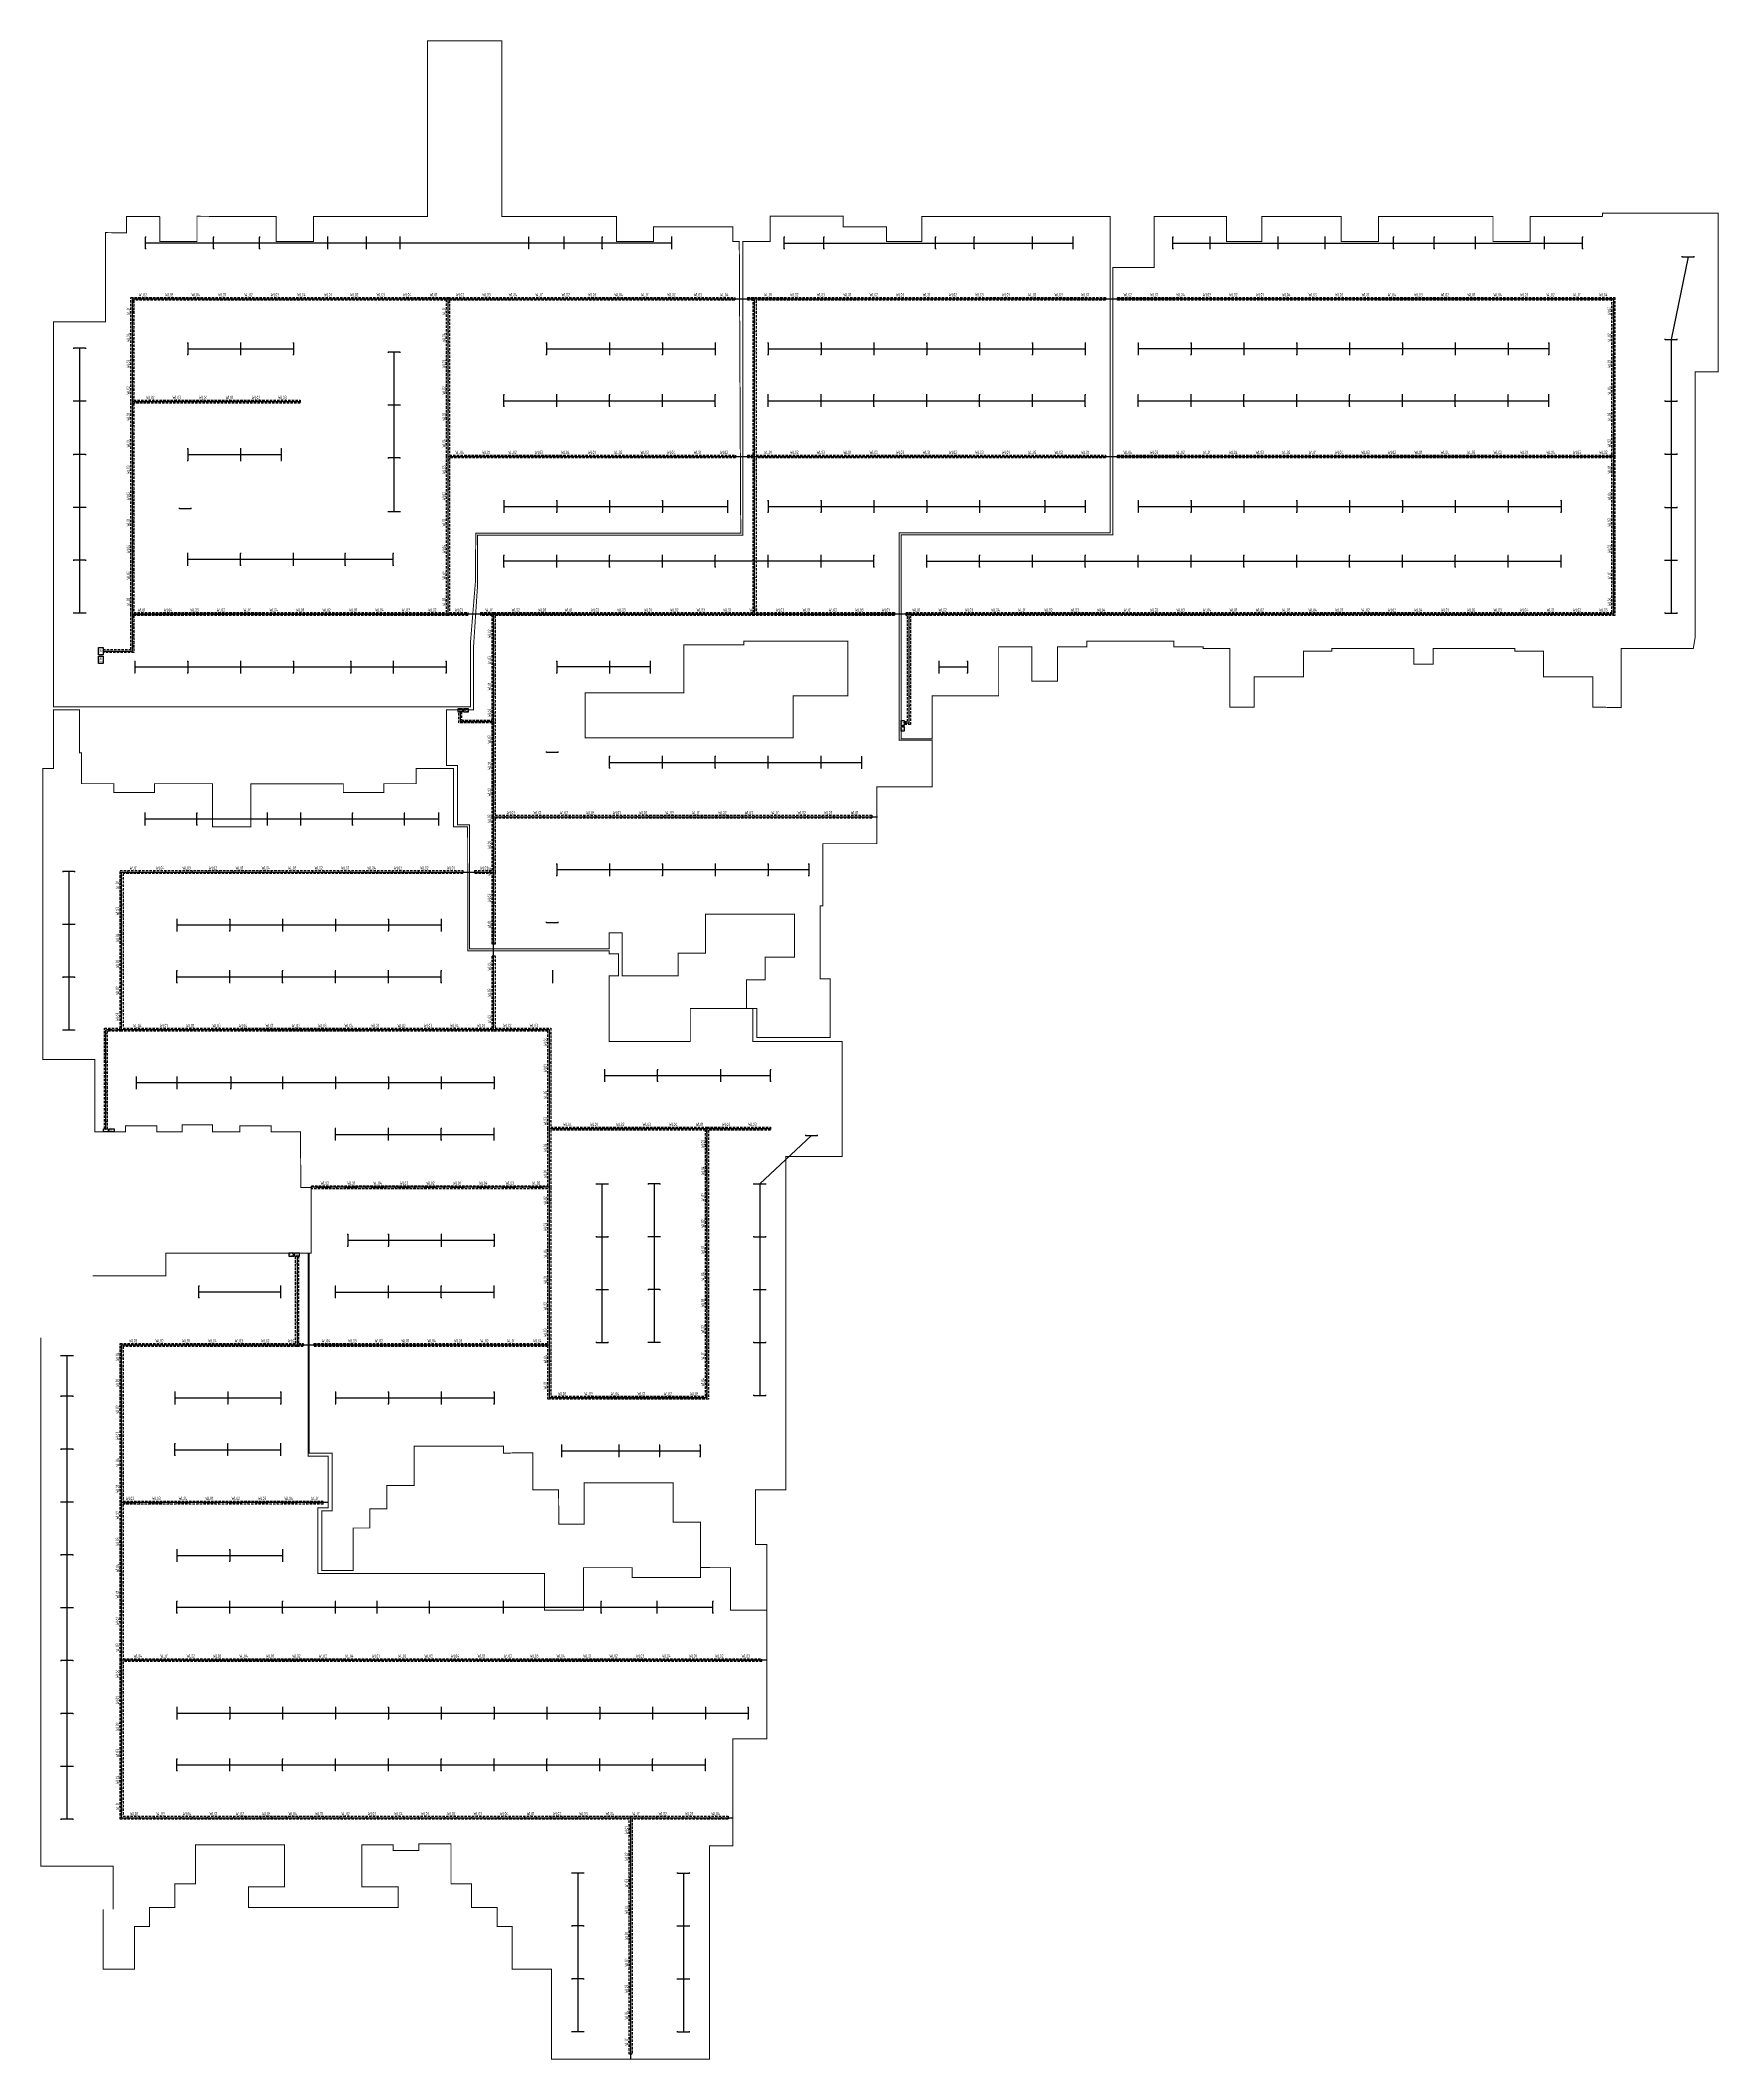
# Model space of a CAD drawing. Header units: millimetres. Extents: x -691095 to 2797013, y -349436 to 2050109.
# Drawn here: x 93100 to 264550, y 605846 to 812096 of the extents above; entities that cross this region are included whole.
import ezdxf
from ezdxf.enums import TextEntityAlignment as Align

# ---------------------------------------------------------------- set-up
doc = ezdxf.new("R2010")
doc.units = ezdxf.units.MM
doc.header["$LTSCALE"] = 1000
doc.linetypes.add('DASHDOT', pattern=[1, 0.5, -0.25, 0, -0.25])
doc.linetypes.add('HIDDEN', pattern=[0.375, 0.25, -0.125])
for name, color, linetype, plot in [('C-XREF-SLCT', 7, 'Continuous', False), ('E-LANE-CENTER', 6, 'Continuous', False), ('E-LITE-CENTER', 5, 'DASHDOT', False), ('E-LITE-CENTER-JOIN', 1, 'Continuous', False)]:
    doc.layers.add(name, color=color, linetype=linetype, plot=plot)
for name, color, linetype in [('E-LITE-LITE', 3, 'Continuous'), ('E-LITE-WIRE', 4, 'Continuous'), ('E-POWR-EQPM', 3, 'Continuous'), ('E-UNIV-EL', 140, 'Continuous'), ('E-UNIV-EL2', 40, 'HIDDEN'), ('E-UNIV-NOTE', 6, 'Continuous'), ('防火分区', 2, 'Continuous')]:
    doc.layers.add(name, color=color, linetype=linetype)
doc.styles.add('Acs', font='Stfangso_1.ttf', dxfattribs={"width": 0.7})
doc.styles.add('TH-STYLE3', font='tssdeng.shx', dxfattribs={"width": 0.65, "bigfont": 'tssdchn.shx'})

# ---------------------------------------------------------------- blocks, each defined once
blk = doc.blocks.new('E-BDB001')
blk.add_lwpolyline([(-2.5, -1.5), (-2.5, 1.5), (2.5, 1.5), (2.5, -1.5)], close=True)
at = {"layer": 'E-UNIV-EL', "style": 'TH-STYLE3', "width": 0.7}
blk.add_attdef('BOX', text='', height=2, dxfattribs=at).set_placement((0, 0), align=Align.MIDDLE)
blk = doc.blocks.new('E-BDB003')
blk.add_lwpolyline([(-2.5, -1.5), (-2.5, 1.5), (2.5, 1.5), (2.5, -1.5)], close=True)
at = {"layer": 'E-UNIV-EL', "style": 'TH-STYLE3', "width": 0.7}
blk.add_attdef('BOX', text='', height=2, dxfattribs=at).set_placement((0, 0), align=Align.MIDDLE)
blk = doc.blocks.new('E-BL001-1')
for p, q in [((-6, -0.5), (-6, 0.5)), ((-6, 0), (6, 0)), ((6, -0.5), (6, 0.5))]:
    blk.add_line(p, q)
blk = doc.blocks.new('AcsAcadShareArea')
for points in [[(0, 0), (118900, 0), (118900, 85000), (0, 85000)], [(0, 0), (6893, 0), (6893, 2699), (0, 2699)], [(6893, 0), (28409, 0), (28409, 2708), (6893, 2708)], [(0, 733), (0, 733), (0, 0), (0, 0)]]:
    blk.add_lwpolyline(points, close=True)
at = {"insert": (597, 1991), "char_height": 1000, "width": 6073.9, "attachment_point": 1, "style": 'Acs'}
blk.add_mtext('唯一编号：', dxfattribs=at)
at = {"style": 'Acs', "width": 0.8}
blk.add_attdef('唯一编号', (7537, 861), '', height=1000, dxfattribs=at)

msp = doc.modelspace()

# ---------------------------------------------------------------- linework, layer by layer
at = {"layer": 'E-LANE-CENTER'}
for p, q in [((102499.61439, 753496.24634), (102499.61439, 785696.24634)), ((102499.61439, 785696.24634), (253799.61439, 785696.24634)), ((134749.61439, 753496.24634), (134749.61439, 785696.24634)), ((102499.61439, 775196.24634), (119649.87542, 775196.24634)), ((253799.61439, 753496.24634), (102499.61439, 753496.24634))]:
    msp.add_line(p, q, dxfattribs=at)
for points in [[(253799.61439, 785696.24634), (253799.61439, 753496.24634)], [(134749.61439, 769596.24634), (253799.61439, 769596.24634)], [(139399.61439, 711046.24634), (139399.61439, 753496.24634)], [(101399.61439, 711046.24634), (101399.61439, 727146.24634)], [(101399.61439, 727146.24634), (139399.61439, 727146.24634)], [(145099.61439, 711046.24634), (101399.61439, 711046.24634)], [(145099.61439, 673446.24634), (145099.61439, 711046.24634)], [(145099.61439, 700946.24634), (167683.39537, 700946.24634)], [(161199.61439, 700946.24634), (161199.61439, 673446.24634)], [(145099.61439, 694946.24634), (120749.61384, 694946.24634)], [(101399.61439, 678846.24634), (145099.61439, 678846.24634)], [(101399.61439, 630546.24634), (101399.61439, 678846.24634)], [(161199.61439, 673446.24634), (145099.61439, 673446.24634)], [(167299.61441, 646646.24634), (101399.61439, 646646.24634)], [(101399.61439, 630546.24634), (163849.61439, 630546.24634)], [(153399.61439, 630546.24634), (153399.61439, 605896.24634)]]:
    msp.add_lwpolyline(points, dxfattribs=at)
at = {"layer": 'E-LANE-CENTER', "elevation": 0.00407}
for points in [[(139399.61439, 732791.48869), (178624.19512, 732791.48869)], [(122499.6144, 662746.24634), (101399.61439, 662746.24634)]]:
    msp.add_lwpolyline(points, dxfattribs=at)
at = {"layer": 'E-LITE-CENTER'}
for p, q in [((102499.61439, 785696.24634), (102499.61439, 775196.24634)), ((102499.61439, 785696.24634), (134749.61439, 785696.24634)), ((102499.61439, 785696.24634), (102499.61439, 775196.24634)), ((102499.61439, 785696.24634), (134749.61439, 785696.24634)), ((102499.61439, 785696.24634), (102499.61439, 775196.24634)), ((102499.61439, 785696.24634), (134749.61439, 785696.24634)), ((102499.61439, 785696.24634), (102499.61439, 775196.24634)), ((102499.61439, 785696.24634), (134749.61439, 785696.24634)), ((102499.61439, 785696.24634), (102499.61439, 775196.24634)), ((102499.61439, 785696.24634), (134749.61439, 785696.24634)), ((134749.61439, 769596.24634), (134749.61439, 785696.24634)), ((134749.61439, 785696.24634), (164030.06069, 785696.24634)), ((134749.61439, 769596.24634), (134749.61439, 785696.24634)), ((134749.61439, 785696.24634), (164030.06069, 785696.24634)), ((134749.61439, 769596.24634), (134749.61439, 785696.24634)), ((134749.61439, 785696.24634), (164030.06069, 785696.24634)), ((134749.61439, 769596.24634), (134749.61439, 785696.24634)), ((134749.61439, 785696.24634), (164030.06069, 785696.24634)), ((134749.61439, 769596.24634), (134749.61439, 785696.24634)), ((134749.61439, 785696.24634), (164030.06069, 785696.24634)), ((165348.61715, 785696.24634), (166068.28483, 785696.24634)), ((165348.61715, 785696.24634), (166068.28483, 785696.24634)), ((165348.61715, 785696.24634), (166068.28483, 785696.24634)), ((165348.61715, 785696.24634), (166068.28483, 785696.24634)), ((166068.28483, 785696.24634), (201900.61437, 785696.24634)), ((166068.28483, 769596.24634), (166068.28483, 785696.24634)), ((166068.28483, 785696.24634), (201900.61437, 785696.24634)), ((166068.28483, 769596.24634), (166068.28483, 785696.24634)), ((166068.28483, 785696.24634), (201900.61437, 785696.24634)), ((166068.28483, 769596.24634), (166068.28483, 785696.24634)), ((166068.28483, 785696.24634), (201900.61437, 785696.24634)), ((166068.28483, 769596.24634), (166068.28483, 785696.24634)), ((203148.61439, 785696.24634), (253799.61438, 785696.24634)), ((253799.61438, 785696.24634), (203148.61439, 785696.24634)), ((253799.61438, 785696.24634), (203148.61439, 785696.24634)), ((253799.61438, 769596.24634), (253799.61438, 785696.24634)), ((253799.61438, 769596.24634), (253799.61438, 785696.24634)), ((253799.61438, 769596.24634), (253799.61438, 785696.24634)), ((102499.61439, 775196.24634), (102499.61439, 753496.24634)), ((102499.61439, 775196.24634), (119650.87542, 775196.24634)), ((102499.61439, 775196.24634), (102499.61439, 753496.24634)), ((102499.61439, 775196.24634), (119650.87542, 775196.24634)), ((102499.61439, 775196.24634), (102499.61439, 753496.24634)), ((102499.61439, 775196.24634), (119650.87542, 775196.24634)), ((102499.61439, 775196.24634), (102499.61439, 753496.24634)), ((102499.61439, 775196.24634), (119650.87542, 775196.24634)), ((102499.61439, 775196.24634), (102499.61439, 753496.24634)), ((102499.61439, 775196.24634), (119650.87542, 775196.24634)), ((134749.61439, 753496.24634), (134749.61439, 769596.24634)), ((134749.61439, 769596.24634), (164111.10096, 769596.24634)), ((134749.61439, 753496.24634), (134749.61439, 769596.24634)), ((134749.61439, 769596.24634), (164111.10096, 769596.24634)), ((134749.61439, 753496.24634), (134749.61439, 769596.24634)), ((134749.61439, 769596.24634), (164111.10096, 769596.24634)), ((134749.61439, 753496.24634), (134749.61439, 769596.24634)), ((134749.61439, 769596.24634), (164111.10096, 769596.24634)), ((134749.61439, 753496.24634), (134749.61439, 769596.24634)), ((134749.61439, 769596.24634), (164111.10096, 769596.24634)), ((165348.61531, 769596.24634), (166068.28483, 769596.24634)), ((165348.61531, 769596.24634), (166068.28483, 769596.24634)), ((165348.61531, 769596.24634), (166068.28483, 769596.24634)), ((165348.61531, 769596.24634), (166068.28483, 769596.24634)), ((166068.28483, 769596.24634), (201900.61437, 769596.24634)), ((166068.28483, 753496.24634), (166068.28483, 769596.24634)), ((166068.28483, 769596.24634), (201900.61437, 769596.24634)), ((166068.28483, 753496.24634), (166068.28483, 769596.24634)), ((166068.28483, 769596.24634), (201900.61437, 769596.24634)), ((166068.28483, 753496.24634), (166068.28483, 769596.24634)), ((166068.28483, 769596.24634), (201900.61437, 769596.24634)), ((166068.28483, 753496.24634), (166068.28483, 769596.24634)), ((203148.61439, 769596.24634), (253799.61438, 769596.24634)), ((253799.61438, 769596.24634), (203148.61439, 769596.24634)), ((253799.61438, 769596.24634), (203148.61439, 769596.24634)), ((253799.61438, 753496.24634), (253799.61438, 769596.24634)), ((253799.61438, 753496.24634), (253799.61438, 769596.24634)), ((253799.61438, 753496.24634), (253799.61438, 769596.24634)), ((102499.61438, 753496.24634), (134749.61439, 753496.24634)), ((102499.61438, 753496.24634), (134749.61439, 753496.24634)), ((102499.61438, 753496.24634), (134749.61439, 753496.24634)), ((102499.61438, 753496.24634), (134749.61439, 753496.24634)), ((102499.61438, 753496.24634), (134749.61439, 753496.24634)), ((102499.61439, 753496.24634), (102499.61439, 749723.75248)), ((102499.61439, 753496.24634), (102499.61439, 749723.75248)), ((102499.61439, 753496.24634), (102499.61439, 749723.75248)), ((102499.61439, 753496.24634), (102499.61439, 749723.75248)), ((102499.61439, 753496.24634), (102499.61439, 749723.75248)), ((134749.61439, 753496.24634), (136776.02422, 753496.24634)), ((134749.61439, 753496.24634), (136776.02422, 753496.24634)), ((134749.61439, 753496.24634), (136776.02422, 753496.24634)), ((134749.61439, 753496.24634), (136776.02422, 753496.24634)), ((134749.61439, 753496.24634), (136776.02422, 753496.24634)), ((138068.28652, 753496.24634), (139399.61439, 753496.24634)), ((138068.28652, 753496.24634), (139399.61439, 753496.24634)), ((138068.28652, 753496.24634), (139399.61439, 753496.24634)), ((138068.28652, 753496.24634), (139399.61439, 753496.24634)), ((139399.61439, 753496.24634), (139399.61439, 742526.24634)), ((139399.61439, 753496.24634), (166068.28483, 753496.24634)), ((139399.61439, 753496.24634), (139399.61439, 742526.24634)), ((139399.61439, 753496.24634), (166068.28483, 753496.24634)), ((139399.61439, 753496.24634), (139399.61439, 742526.24634)), ((139399.61439, 753496.24634), (166068.28483, 753496.24634)), ((139399.61439, 753496.24634), (139399.61439, 742526.24634)), ((139399.61439, 753496.24634), (166068.28483, 753496.24634)), ((166068.28483, 753496.24634), (180350.61439, 753496.24634)), ((166068.28483, 753496.24634), (180350.61439, 753496.24634)), ((166068.28483, 753496.24634), (180350.61439, 753496.24634)), ((166068.28483, 753496.24634), (180350.61439, 753496.24634)), ((181849.61439, 753496.24634), (181548.61439, 753496.24634)), ((181548.61439, 753496.24634), (181849.61439, 753496.24634)), ((181548.61439, 753496.24634), (181849.61439, 753496.24634)), ((253799.61438, 753496.24634), (181849.61439, 753496.24634)), ((181849.61439, 742377.64113), (181849.61439, 753496.24634)), ((181849.61439, 753496.24634), (253799.61438, 753496.24634)), ((181849.61439, 742377.64113), (181849.61439, 753496.24634)), ((181849.61439, 753496.24634), (253799.61438, 753496.24634)), ((181849.61439, 742377.64113), (181849.61439, 753496.24634)), ((99499.61439, 749723.75248), (102499.61439, 749723.75248)), ((99499.61439, 749723.75248), (102499.61439, 749723.75248)), ((99499.61439, 749723.75248), (102499.61439, 749723.75248)), ((99499.61439, 749723.75248), (102499.61439, 749723.75248)), ((99499.61439, 749723.75248), (102499.61439, 749723.75248)), ((135982.19565, 743526.24634), (135982.19565, 742526.24634)), ((135982.19565, 743526.24634), (135982.19565, 742526.24634)), ((135982.19565, 743526.24634), (135982.19565, 742526.24634)), ((135982.19565, 743526.24634), (135982.19565, 742526.24634)), ((135982.19565, 742526.24634), (139399.61439, 742526.24634)), ((135982.19565, 742526.24634), (139399.61439, 742526.24634)), ((135982.19565, 742526.24634), (139399.61439, 742526.24634)), ((135982.19565, 742526.24634), (139399.61439, 742526.24634)), ((139399.61439, 742526.24634), (139399.61439, 732791.48869)), ((139399.61439, 742526.24634), (139399.61439, 732791.48869)), ((139399.61439, 742526.24634), (139399.61439, 732791.48869)), ((139399.61439, 742526.24634), (139399.61439, 732791.48869)), ((181349.61439, 742377.64113), (181849.61439, 742377.64113)), ((181349.61439, 742377.64113), (181849.61439, 742377.64113)), ((181349.61439, 742377.64113), (181849.61439, 742377.64113)), ((139399.61439, 732791.48869), (139399.61439, 727146.24634)), ((139399.61439, 732791.48869), (178050.61439, 732791.48869)), ((139399.61439, 732791.48869), (139399.61439, 727146.24634)), ((139399.61439, 732791.48869), (178050.61439, 732791.48869)), ((139399.61439, 732791.48869), (139399.61439, 727146.24634)), ((139399.61439, 732791.48869), (178050.61439, 732791.48869)), ((139399.61439, 732791.48869), (139399.61439, 727146.24634)), ((139399.61439, 732791.48869), (178050.61439, 732791.48869)), ((101399.61439, 711046.24634), (101399.61439, 727146.24634)), ((101399.61439, 727146.24634), (136254.39109, 727146.24634)), ((101399.61439, 711046.24634), (101399.61439, 727146.24634)), ((101399.61439, 727146.24634), (136254.39109, 727146.24634)), ((137448.60309, 727146.24634), (139399.61439, 727146.24634)), ((137448.60309, 727146.24634), (139399.61439, 727146.24634)), ((137448.60309, 727146.24634), (139399.61439, 727146.24634)), ((137448.60309, 727146.24634), (139399.61439, 727146.24634)), ((139399.61439, 727146.24634), (139399.61439, 719794.69949)), ((139399.61439, 727146.24634), (139399.61439, 719794.69949)), ((139399.61439, 727146.24634), (139399.61439, 719794.69949)), ((139399.61439, 727146.24634), (139399.61439, 719794.69949)), ((139399.61439, 711046.24634), (139399.61439, 718597.24634)), ((139399.61439, 711046.24634), (139399.61439, 718597.24634)), ((101399.61439, 711046.24634), (99789.02964, 711046.24634)), ((99789.02964, 700916.16562), (99789.02964, 711046.24634)), ((101399.61439, 711046.24634), (99789.02964, 711046.24634)), ((99789.02964, 700916.16562), (99789.02964, 711046.24634)), ((139399.61439, 711046.24634), (101399.61439, 711046.24634)), ((139399.61439, 711046.24634), (101399.61439, 711046.24634)), ((145099.61438, 711046.24634), (139399.61439, 711046.24634)), ((145099.61438, 711046.24634), (139399.61439, 711046.24634)), ((145099.61438, 700946.24634), (145099.61438, 711046.24634)), ((145099.61438, 700946.24634), (145099.61438, 711046.24634)), ((145099.61438, 694946.24634), (145099.61438, 700946.24634)), ((145099.61438, 700946.24634), (161199.61439, 700946.24634)), ((145099.61438, 694946.24634), (145099.61438, 700946.24634)), ((145099.61438, 700946.24634), (161199.61439, 700946.24634)), ((161199.61439, 700946.24634), (161199.61439, 673446.24634)), ((161199.61439, 700946.24634), (167684.39537, 700946.24634)), ((161199.61439, 673446.24634), (161199.61439, 700946.24634)), ((161199.61439, 700946.24634), (167684.39537, 700946.24634)), ((145099.61438, 694946.24634), (120798.61412, 694946.24634)), ((145099.61438, 694946.24634), (120798.61412, 694946.24634)), ((145099.61439, 678846.24634), (145099.61438, 694946.24634)), ((145099.61439, 678846.24634), (145099.61438, 694946.24634)), ((119326.15641, 687916.24634), (119326.15641, 678846.24634)), ((101399.61438, 678846.24634), (119326.15641, 678846.24634)), ((101399.61438, 678846.24634), (101399.61438, 662746.24634)), ((119326.15641, 678846.24634), (119950.61439, 678846.24634)), ((121048.61439, 678846.24634), (145099.61439, 678846.24634)), ((121048.61439, 678846.24634), (145099.61439, 678846.24634)), ((145099.61439, 673446.24634), (145099.61439, 678846.24634)), ((145099.61439, 673446.24634), (145099.61439, 678846.24634)), ((161199.61439, 673446.24634), (145099.61439, 673446.24634)), ((145099.61439, 673446.24634), (161199.61439, 673446.24634)), ((122000.61313, 662746.24634), (101399.61438, 662746.24634)), ((101399.61438, 662746.24634), (101399.61438, 646646.24634)), ((166816.12094, 646646.24634), (101399.61438, 646646.24634)), ((101399.61438, 646646.24634), (101399.61438, 630546.24634)), ((101399.61438, 630546.24634), (153399.61439, 630546.24634)), ((153399.61439, 630546.24634), (153399.61439, 606395.24634)), ((153399.61439, 630546.24634), (163350.61438, 630546.24634))]:
    msp.add_line(p, q, dxfattribs=at)
at = {"layer": 'E-LITE-CENTER-JOIN'}
for points in [[(166068.28483, 753496.24634), (166068.28483, 785696.24634)], [(99499.61439, 749723.75248), (102499.61439, 749723.75248), (102499.61439, 753496.24634)], [(181349.61439, 742377.64113), (181849.61439, 742377.64113), (181849.61439, 753496.24634)], [(135982.19565, 743526.24634), (135982.19565, 742526.24634), (139399.61439, 742526.24634)], [(99789.02964, 700916.16562), (99789.02964, 711046.24634), (101399.61439, 711046.24634)], [(119326.15641, 687916.24634), (119326.15641, 678846.24634)]]:
    msp.add_lwpolyline(points, dxfattribs=at)
at = {"layer": 'E-LITE-WIRE'}
for p, q in [((157599.6144, 791394.12898), (103849.61441, 791394.12898)), ((169099.6144, 791394.12896), (173149.61384, 791394.12896)), ((173149.61384, 791394.12896), (184549.61439, 791394.12896)), ((184549.6144, 791394.37896, 0.00407), (198599.61439, 791394.12896)), ((208799.6144, 791394.12896), (250649.6144, 791394.37896, 0.00407)), ((261437.93003, 789994.37896), (259705.6144, 781544.37896)), ((97099.6144, 780644.37896, 0.00407), (97099.6144, 753594.37896)), ((108149.6144, 780594.37896, 0.00407), (118949.6144, 780594.62896)), ((129224.8644, 780244.37896), (129224.8644, 763944.37896)), ((144799.61439, 780594.12896), (162049.61439, 780594.12896)), ((167449.61439, 780594.12896), (199849.61439, 780594.12896)), ((247199.6144, 780594.12896), (205249.61439, 780594.12896)), ((259705.6144, 781544.37896), (259705.6144, 753594.37896)), ((140449.6144, 775294.12896), (162049.6144, 775294.12896, 0.00407)), ((167449.6144, 775294.37896, 0.00407), (199849.6144, 775294.37896, 0.00407)), ((205249.6144, 775294.37896, 0.00407), (247199.6144, 775294.37896, 0.00407)), ((108149.6144, 769794.37896, 0.00407), (117699.6144, 769794.62896)), ((140449.6144, 764494.12896), (163299.6144, 764494.12896)), ((167449.6144, 764494.12896), (199849.6144, 764494.12896, 0.00407)), ((205249.61439, 764494.12896), (248449.6144, 764494.37896, 0.00407)), ((129149.6144, 759069.62896), (108149.6144, 759069.62896, 0.00407)), ((178249.6144, 758894.37896, 0.00407), (140449.61439, 758894.37896)), ((183649.61441, 758894.12896), (248449.6144, 758894.37896, 0.00407)), ((102749.6144, 748094.12896), (134549.6144, 748094.12896, 0.00407)), ((155399.61441, 748094.12896), (145849.6144, 748094.12896)), ((184899.61441, 748094.12896), (187799.6144, 748094.37896, 0.00407)), ((151249.61441, 738344.12896), (176999.6144, 738344.12896)), ((133749.50451, 732545.0362), (103799.43193, 732544.37896, 0.00407)), ((95999.3644, 727194.37896), (95999.6144, 710994.37896, 0.00407)), ((145849.61439, 727394.12896), (171599.6144, 727394.12896)), ((107049.6144, 721744.12896), (134049.61439, 721744.12896)), ((107049.6144, 716444.37896, 0.00407), (134049.6144, 716444.12896)), ((102899.6144, 705644.37896), (139449.6144, 705644.37896, 0.00407)), ((167699.6144, 706344.37896, 0.00407), (150749.61439, 706344.12896)), ((123249.6144, 700344.37896, 0.00407), (139449.6144, 700344.37896, 0.00407)), ((166599.6144, 695294.37896, 0.00407), (171887.07317, 700244.36142)), ((150499.6144, 679094.37896, 0.00407), (150499.3644, 695294.37896)), ((155799.6144, 695294.37896, 0.00407), (155799.6144, 679094.37896, 0.00407)), ((166599.6144, 695294.37896, 0.00407), (166599.6144, 673694.37896)), ((124499.6144, 689544.12896), (139449.6144, 689544.12896)), ((117649.6144, 684244.12896), (109299.6144, 684244.12896, 0.00407)), ((123249.6144, 684244.12896), (139449.6144, 684244.37896, 0.00407)), ((95799.3644, 677744.37896), (95799.6144, 630394.37896, 0.00407)), ((106849.6144, 673444.37896, 0.00407), (117649.6144, 673444.12896)), ((123249.6144, 673444.12896), (139449.6144, 673444.12896, 0.00407)), ((106849.6144, 668144.12896), (117649.6144, 668144.37896, 0.00407)), ((146349.6144, 668044.37896), (160499.6144, 668044.37896)), ((107049.6144, 657344.37896, 0.00407), (117849.6144, 657344.37896, 0.00407)), ((107049.6144, 652044.18141), (161799.61442, 652044.18141)), ((107049.6144, 641244.12896), (165399.6144, 641244.37896, 0.00407)), ((107049.6144, 635944.12896), (161049.6144, 635944.12896, 0.00407)), ((147999.6144, 624894.37896, 0.00407), (147999.3644, 608694.37896)), ((158799.3644, 624894.37896), (158799.6144, 608694.37896, 0.00407))]:
    msp.add_line(p, q, dxfattribs=at)
at = {"layer": 'E-UNIV-EL2'}
for p, q in [((102349.61439, 775196.24634), (102349.61439, 785846.24634)), ((102349.61439, 785846.24634), (134749.61439, 785846.24634)), ((102349.61439, 775196.24634), (102349.61439, 785846.24634)), ((102349.61439, 785846.24634), (134749.61439, 785846.24634)), ((102349.61439, 775196.24634), (102349.61439, 785846.24634)), ((102349.61439, 785846.24634), (134749.61439, 785846.24634)), ((102349.61439, 775196.24634), (102349.61439, 785846.24634)), ((102349.61439, 785846.24634), (134749.61439, 785846.24634)), ((102349.61439, 775196.24634), (102349.61439, 785846.24634)), ((102349.61439, 785846.24634), (134749.61439, 785846.24634)), ((134749.61439, 785846.24634), (164030.06069, 785846.24634)), ((134749.61439, 785846.24634), (164030.06069, 785846.24634)), ((134749.61439, 785846.24634), (164030.06069, 785846.24634)), ((134749.61439, 785846.24634), (164030.06069, 785846.24634)), ((134749.61439, 785846.24634), (164030.06069, 785846.24634)), ((164030.06069, 785846.24634), (164030.06069, 785546.24634)), ((164030.06069, 785846.24634), (164030.06069, 785546.24634)), ((164030.06069, 785846.24634), (164030.06069, 785546.24634)), ((164030.06069, 785846.24634), (164030.06069, 785546.24634)), ((164030.06069, 785846.24634), (164030.06069, 785546.24634)), ((165348.61715, 785846.24634), (166068.28483, 785846.24634)), ((165348.61715, 785846.24634), (165348.61715, 785546.24634)), ((165348.61715, 785846.24634), (166068.28483, 785846.24634)), ((165348.61715, 785846.24634), (165348.61715, 785546.24634)), ((165348.61715, 785846.24634), (166068.28483, 785846.24634)), ((165348.61715, 785846.24634), (165348.61715, 785546.24634)), ((165348.61715, 785846.24634), (166068.28483, 785846.24634)), ((165348.61715, 785846.24634), (165348.61715, 785546.24634)), ((166068.28483, 785846.24634), (201900.61437, 785846.24634)), ((166068.28483, 785846.24634), (201900.61437, 785846.24634)), ((166068.28483, 785846.24634), (201900.61437, 785846.24634)), ((166068.28483, 785846.24634), (201900.61437, 785846.24634)), ((201900.61437, 785846.24634), (201900.61437, 785546.24634)), ((201900.61437, 785846.24634), (201900.61437, 785546.24634)), ((201900.61437, 785846.24634), (201900.61437, 785546.24634)), ((201900.61437, 785846.24634), (201900.61437, 785546.24634)), ((203148.61439, 785846.24634), (253949.61438, 785846.24634)), ((203148.61439, 785846.24634), (203148.61439, 785546.24634)), ((203148.61439, 785846.24634), (253949.61438, 785846.24634)), ((203148.61439, 785546.24634), (203148.61439, 785846.24634)), ((203148.61439, 785846.24634), (253949.61438, 785846.24634)), ((203148.61439, 785546.24634), (203148.61439, 785846.24634)), ((253949.61438, 785846.24634), (253949.61438, 769596.24634)), ((253949.61438, 785846.24634), (253949.61438, 769596.24634)), ((253949.61438, 785846.24634), (253949.61438, 769596.24634)), ((102649.61439, 785546.24634), (102649.61439, 775346.24634)), ((134599.61439, 785546.24634), (102649.61439, 785546.24634)), ((102649.61439, 785546.24634), (102649.61439, 775346.24634)), ((134599.61439, 785546.24634), (102649.61439, 785546.24634)), ((102649.61439, 785546.24634), (102649.61439, 775346.24634)), ((134599.61439, 785546.24634), (102649.61439, 785546.24634)), ((102649.61439, 785546.24634), (102649.61439, 775346.24634)), ((134599.61439, 785546.24634), (102649.61439, 785546.24634)), ((102649.61439, 785546.24634), (102649.61439, 775346.24634)), ((134599.61439, 785546.24634), (102649.61439, 785546.24634)), ((134599.61439, 769596.24634), (134599.61439, 785546.24634)), ((134599.61439, 769596.24634), (134599.61439, 785546.24634)), ((134599.61439, 769596.24634), (134599.61439, 785546.24634)), ((134599.61439, 769596.24634), (134599.61439, 785546.24634)), ((134599.61439, 769596.24634), (134599.61439, 785546.24634)), ((134899.61439, 785546.24634), (134899.61439, 769746.24634)), ((164030.06069, 785546.24634), (134899.61439, 785546.24634)), ((134899.61439, 785546.24634), (134899.61439, 769746.24634)), ((164030.06069, 785546.24634), (134899.61439, 785546.24634)), ((134899.61439, 785546.24634), (134899.61439, 769746.24634)), ((164030.06069, 785546.24634), (134899.61439, 785546.24634)), ((134899.61439, 785546.24634), (134899.61439, 769746.24634)), ((164030.06069, 785546.24634), (134899.61439, 785546.24634)), ((134899.61439, 785546.24634), (134899.61439, 769746.24634)), ((164030.06069, 785546.24634), (134899.61439, 785546.24634)), ((165918.28483, 785546.24634), (165348.61715, 785546.24634)), ((165918.28483, 785546.24634), (165348.61715, 785546.24634)), ((165918.28483, 785546.24634), (165348.61715, 785546.24634)), ((165918.28483, 785546.24634), (165348.61715, 785546.24634)), ((165918.28483, 769746.24634), (165918.28483, 785546.24634)), ((165918.28483, 769746.24634), (165918.28483, 785546.24634)), ((165918.28483, 769746.24634), (165918.28483, 785546.24634)), ((165918.28483, 769746.24634), (165918.28483, 785546.24634)), ((201900.61437, 785546.24634), (166218.28483, 785546.24634)), ((166218.28483, 785546.24634), (166218.28483, 769746.24634)), ((201900.61437, 785546.24634), (166218.28483, 785546.24634)), ((166218.28483, 785546.24634), (166218.28483, 769746.24634)), ((201900.61437, 785546.24634), (166218.28483, 785546.24634)), ((166218.28483, 785546.24634), (166218.28483, 769746.24634)), ((201900.61437, 785546.24634), (166218.28483, 785546.24634)), ((166218.28483, 785546.24634), (166218.28483, 769746.24634)), ((253649.61438, 785546.24634), (203148.61439, 785546.24634)), ((253649.61438, 785546.24634), (203148.61439, 785546.24634)), ((253649.61438, 785546.24634), (203148.61439, 785546.24634)), ((253649.61438, 769746.24634), (253649.61438, 785546.24634)), ((253649.61438, 769746.24634), (253649.61438, 785546.24634)), ((253649.61438, 769746.24634), (253649.61438, 785546.24634)), ((102349.61439, 753496.24634), (102349.61439, 775196.24634)), ((102349.61439, 753496.24634), (102349.61439, 775196.24634)), ((102349.61439, 753496.24634), (102349.61439, 775196.24634)), ((102349.61439, 753496.24634), (102349.61439, 775196.24634)), ((102349.61439, 753496.24634), (102349.61439, 775196.24634)), ((102649.61439, 775346.24634), (119650.87542, 775346.24634)), ((102649.61439, 775346.24634), (119650.87542, 775346.24634)), ((102649.61439, 775346.24634), (119650.87542, 775346.24634)), ((102649.61439, 775346.24634), (119650.87542, 775346.24634)), ((102649.61439, 775346.24634), (119650.87542, 775346.24634)), ((102649.61439, 775046.24634), (102649.61439, 753646.24634)), ((119650.87542, 775046.24634), (102649.61439, 775046.24634)), ((102649.61439, 775046.24634), (102649.61439, 753646.24634)), ((119650.87542, 775046.24634), (102649.61439, 775046.24634)), ((102649.61439, 775046.24634), (102649.61439, 753646.24634)), ((119650.87542, 775046.24634), (102649.61439, 775046.24634)), ((102649.61439, 775046.24634), (102649.61439, 753646.24634)), ((119650.87542, 775046.24634), (102649.61439, 775046.24634)), ((102649.61439, 775046.24634), (102649.61439, 753646.24634)), ((119650.87542, 775046.24634), (102649.61439, 775046.24634)), ((119650.87542, 775346.24634), (119650.87542, 775046.24634)), ((119650.87542, 775346.24634), (119650.87542, 775046.24634)), ((119650.87542, 775346.24634), (119650.87542, 775046.24634)), ((119650.87542, 775346.24634), (119650.87542, 775046.24634)), ((119650.87542, 775346.24634), (119650.87542, 775046.24634)), ((134599.61439, 753646.24634), (134599.61439, 769596.24634)), ((134599.61439, 753646.24634), (134599.61439, 769596.24634)), ((134599.61439, 753646.24634), (134599.61439, 769596.24634)), ((134599.61439, 753646.24634), (134599.61439, 769596.24634)), ((134599.61439, 753646.24634), (134599.61439, 769596.24634)), ((134899.61439, 769746.24634), (164111.10096, 769746.24634)), ((134899.61439, 769746.24634), (164111.10096, 769746.24634)), ((134899.61439, 769746.24634), (164111.10096, 769746.24634)), ((134899.61439, 769746.24634), (164111.10096, 769746.24634)), ((134899.61439, 769746.24634), (164111.10096, 769746.24634)), ((134899.61439, 769446.24634), (134899.61439, 753646.24634)), ((164111.10096, 769446.24634), (134899.61439, 769446.24634)), ((134899.61439, 769446.24634), (134899.61439, 753646.24634)), ((164111.10096, 769446.24634), (134899.61439, 769446.24634)), ((134899.61439, 769446.24634), (134899.61439, 753646.24634)), ((164111.10096, 769446.24634), (134899.61439, 769446.24634)), ((134899.61439, 769446.24634), (134899.61439, 753646.24634)), ((164111.10096, 769446.24634), (134899.61439, 769446.24634)), ((134899.61439, 769446.24634), (134899.61439, 753646.24634)), ((164111.10096, 769446.24634), (134899.61439, 769446.24634)), ((164111.10096, 769746.24634), (164111.10096, 769446.24634)), ((164111.10096, 769746.24634), (164111.10096, 769446.24634)), ((164111.10096, 769746.24634), (164111.10096, 769446.24634)), ((164111.10096, 769746.24634), (164111.10096, 769446.24634)), ((164111.10096, 769746.24634), (164111.10096, 769446.24634)), ((165348.61531, 769746.24634), (165918.28483, 769746.24634)), ((165348.61531, 769746.24634), (165348.61531, 769446.24634)), ((165348.61531, 769746.24634), (165918.28483, 769746.24634)), ((165348.61531, 769746.24634), (165348.61531, 769446.24634)), ((165348.61531, 769746.24634), (165918.28483, 769746.24634)), ((165348.61531, 769746.24634), (165348.61531, 769446.24634)), ((165348.61531, 769746.24634), (165918.28483, 769746.24634)), ((165348.61531, 769746.24634), (165348.61531, 769446.24634)), ((165918.28483, 769446.24634), (165348.61531, 769446.24634)), ((165918.28483, 769446.24634), (165348.61531, 769446.24634)), ((165918.28483, 769446.24634), (165348.61531, 769446.24634)), ((165918.28483, 769446.24634), (165348.61531, 769446.24634)), ((165918.28483, 753646.24634), (165918.28483, 769446.24634)), ((165918.28483, 753646.24634), (165918.28483, 769446.24634)), ((165918.28483, 753646.24634), (165918.28483, 769446.24634)), ((165918.28483, 753646.24634), (165918.28483, 769446.24634)), ((166218.28483, 769746.24634), (201900.61437, 769746.24634)), ((166218.28483, 769746.24634), (201900.61437, 769746.24634)), ((166218.28483, 769746.24634), (201900.61437, 769746.24634)), ((166218.28483, 769746.24634), (201900.61437, 769746.24634)), ((201900.61437, 769446.24634), (166218.28483, 769446.24634)), ((166218.28483, 769446.24634), (166218.28483, 753646.24634)), ((201900.61437, 769446.24634), (166218.28483, 769446.24634)), ((166218.28483, 769446.24634), (166218.28483, 753646.24634)), ((201900.61437, 769446.24634), (166218.28483, 769446.24634)), ((166218.28483, 769446.24634), (166218.28483, 753646.24634)), ((201900.61437, 769446.24634), (166218.28483, 769446.24634)), ((166218.28483, 769446.24634), (166218.28483, 753646.24634)), ((201900.61437, 769746.24634), (201900.61437, 769446.24634)), ((201900.61437, 769746.24634), (201900.61437, 769446.24634)), ((201900.61437, 769746.24634), (201900.61437, 769446.24634)), ((201900.61437, 769746.24634), (201900.61437, 769446.24634)), ((203148.61439, 769746.24634), (253649.61438, 769746.24634)), ((203148.61439, 769746.24634), (203148.61439, 769446.24634)), ((203148.61439, 769746.24634), (253649.61438, 769746.24634)), ((203148.61439, 769446.24634), (203148.61439, 769746.24634)), ((203148.61439, 769746.24634), (253649.61438, 769746.24634)), ((203148.61439, 769446.24634), (203148.61439, 769746.24634)), ((253649.61438, 769446.24634), (203148.61439, 769446.24634)), ((253649.61438, 769446.24634), (203148.61439, 769446.24634)), ((253649.61438, 769446.24634), (203148.61439, 769446.24634)), ((253649.61438, 753646.24634), (253649.61438, 769446.24634)), ((253649.61438, 753646.24634), (253649.61438, 769446.24634)), ((253649.61438, 753646.24634), (253649.61438, 769446.24634)), ((253949.61438, 769596.24634), (253949.61438, 753346.24634)), ((253949.61438, 769596.24634), (253949.61438, 753346.24634)), ((253949.61438, 769596.24634), (253949.61438, 753346.24634)), ((102349.61439, 749873.75248), (102349.61439, 753496.24634)), ((102349.61439, 749873.75248), (102349.61439, 753496.24634)), ((102349.61439, 749873.75248), (102349.61439, 753496.24634)), ((102349.61439, 749873.75248), (102349.61439, 753496.24634)), ((102349.61439, 749873.75248), (102349.61439, 753496.24634)), ((102649.61439, 753646.24634), (134599.61439, 753646.24634)), ((102649.61439, 753646.24634), (134599.61439, 753646.24634)), ((102649.61439, 753646.24634), (134599.61439, 753646.24634)), ((102649.61439, 753646.24634), (134599.61439, 753646.24634)), ((102649.61439, 753646.24634), (134599.61439, 753646.24634)), ((134749.61439, 753346.24634), (102649.61439, 753346.24634)), ((102649.61439, 753346.24634), (102649.61439, 749573.75248)), ((134749.61439, 753346.24634), (102649.61439, 753346.24634)), ((102649.61439, 753346.24634), (102649.61439, 749573.75248)), ((134749.61439, 753346.24634), (102649.61439, 753346.24634)), ((102649.61439, 753346.24634), (102649.61439, 749573.75248)), ((134749.61439, 753346.24634), (102649.61439, 753346.24634)), ((102649.61439, 753346.24634), (102649.61439, 749573.75248)), ((134749.61439, 753346.24634), (102649.61439, 753346.24634)), ((102649.61439, 753346.24634), (102649.61439, 749573.75248)), ((136776.02422, 753346.24634), (134749.61439, 753346.24634)), ((136776.02422, 753346.24634), (134749.61439, 753346.24634)), ((136776.02422, 753346.24634), (134749.61439, 753346.24634)), ((136776.02422, 753346.24634), (134749.61439, 753346.24634)), ((136776.02422, 753346.24634), (134749.61439, 753346.24634)), ((134899.61439, 753646.24634), (136776.02422, 753646.24634)), ((134899.61439, 753646.24634), (136776.02422, 753646.24634)), ((134899.61439, 753646.24634), (136776.02422, 753646.24634)), ((134899.61439, 753646.24634), (136776.02422, 753646.24634)), ((134899.61439, 753646.24634), (136776.02422, 753646.24634)), ((136776.02422, 753646.24634), (136776.02422, 753346.24634)), ((136776.02422, 753646.24634), (136776.02422, 753346.24634)), ((136776.02422, 753646.24634), (136776.02422, 753346.24634)), ((136776.02422, 753646.24634), (136776.02422, 753346.24634)), ((136776.02422, 753646.24634), (136776.02422, 753346.24634)), ((138068.28652, 753646.24634), (139399.61439, 753646.24634)), ((138068.28652, 753646.24634), (138068.28652, 753346.24634)), ((138068.28652, 753646.24634), (139399.61439, 753646.24634)), ((138068.28652, 753646.24634), (138068.28652, 753346.24634)), ((138068.28652, 753646.24634), (139399.61439, 753646.24634)), ((138068.28652, 753646.24634), (138068.28652, 753346.24634)), ((138068.28652, 753646.24634), (139399.61439, 753646.24634)), ((138068.28652, 753646.24634), (138068.28652, 753346.24634)), ((139249.61439, 753346.24634), (138068.28652, 753346.24634)), ((139249.61439, 753346.24634), (138068.28652, 753346.24634)), ((139249.61439, 753346.24634), (138068.28652, 753346.24634)), ((139249.61439, 753346.24634), (138068.28652, 753346.24634)), ((139249.61439, 742676.24634), (139249.61439, 753346.24634)), ((139249.61439, 742676.24634), (139249.61439, 753346.24634)), ((139249.61439, 742676.24634), (139249.61439, 753346.24634)), ((139249.61439, 742676.24634), (139249.61439, 753346.24634)), ((139399.61439, 753646.24634), (165918.28483, 753646.24634)), ((139399.61439, 753646.24634), (165918.28483, 753646.24634)), ((139399.61439, 753646.24634), (165918.28483, 753646.24634)), ((139399.61439, 753646.24634), (165918.28483, 753646.24634)), ((139549.61439, 753346.24634), (139549.61439, 742526.24634)), ((166068.28483, 753346.24634), (139549.61439, 753346.24634)), ((139549.61439, 753346.24634), (139549.61439, 742526.24634)), ((166068.28483, 753346.24634), (139549.61439, 753346.24634)), ((139549.61439, 753346.24634), (139549.61439, 742526.24634)), ((166068.28483, 753346.24634), (139549.61439, 753346.24634)), ((139549.61439, 753346.24634), (139549.61439, 742526.24634)), ((166068.28483, 753346.24634), (139549.61439, 753346.24634)), ((180350.61439, 753346.24634), (166068.28483, 753346.24634)), ((180350.61439, 753346.24634), (166068.28483, 753346.24634)), ((180350.61439, 753346.24634), (166068.28483, 753346.24634)), ((180350.61439, 753346.24634), (166068.28483, 753346.24634)), ((166218.28483, 753646.24634), (180350.61439, 753646.24634)), ((166218.28483, 753646.24634), (180350.61439, 753646.24634)), ((166218.28483, 753646.24634), (180350.61439, 753646.24634)), ((166218.28483, 753646.24634), (180350.61439, 753646.24634)), ((180350.61439, 753646.24634), (180350.61439, 753346.24634)), ((180350.61439, 753646.24634), (180350.61439, 753346.24634)), ((180350.61439, 753646.24634), (180350.61439, 753346.24634)), ((180350.61439, 753646.24634), (180350.61439, 753346.24634)), ((181548.61439, 753646.24634), (181849.61439, 753646.24634)), ((181548.61439, 753346.24634), (181548.61439, 753646.24634)), ((181548.61439, 753646.24634), (181849.61439, 753646.24634)), ((181548.61439, 753646.24634), (181548.61439, 753346.24634)), ((181548.61439, 753646.24634), (181849.61439, 753646.24634)), ((181548.61439, 753646.24634), (181548.61439, 753346.24634)), ((181699.61439, 753346.24634), (181548.61439, 753346.24634)), ((181699.61439, 753346.24634), (181548.61439, 753346.24634)), ((181699.61439, 753346.24634), (181548.61439, 753346.24634)), ((181699.61439, 742527.64113), (181699.61439, 753346.24634)), ((181699.61439, 742527.64113), (181699.61439, 753346.24634)), ((181699.61439, 742527.64113), (181699.61439, 753346.24634)), ((181849.61439, 753646.24634), (253649.61438, 753646.24634)), ((181849.61439, 753646.24634), (253649.61438, 753646.24634)), ((181849.61439, 753646.24634), (253649.61438, 753646.24634)), ((253949.61438, 753346.24634), (181999.61439, 753346.24634)), ((181999.61439, 753346.24634), (181999.61439, 742227.64113)), ((253949.61438, 753346.24634), (181999.61439, 753346.24634)), ((181999.61439, 753346.24634), (181999.61439, 742227.64113)), ((253949.61438, 753346.24634), (181999.61439, 753346.24634)), ((181999.61439, 753346.24634), (181999.61439, 742227.64113)), ((99499.61439, 749873.75248), (102349.61439, 749873.75248)), ((99499.61439, 749873.75248), (99499.61439, 749573.75248)), ((99499.61439, 749873.75248), (102349.61439, 749873.75248)), ((99499.61439, 749873.75248), (99499.61439, 749573.75248)), ((99499.61439, 749873.75248), (102349.61439, 749873.75248)), ((99499.61439, 749873.75248), (99499.61439, 749573.75248)), ((99499.61439, 749873.75248), (102349.61439, 749873.75248)), ((99499.61439, 749873.75248), (99499.61439, 749573.75248)), ((99499.61439, 749873.75248), (102349.61439, 749873.75248)), ((99499.61439, 749873.75248), (99499.61439, 749573.75248)), ((102649.61439, 749573.75248), (99499.61439, 749573.75248)), ((102649.61439, 749573.75248), (99499.61439, 749573.75248)), ((102649.61439, 749573.75248), (99499.61439, 749573.75248)), ((102649.61439, 749573.75248), (99499.61439, 749573.75248)), ((102649.61439, 749573.75248), (99499.61439, 749573.75248)), ((135832.19565, 742376.24634), (135832.19565, 743526.24634)), ((136132.19565, 743526.24634), (135832.19565, 743526.24634)), ((135832.19565, 742376.24634), (135832.19565, 743526.24634)), ((136132.19565, 743526.24634), (135832.19565, 743526.24634)), ((135832.19565, 742376.24634), (135832.19565, 743526.24634)), ((136132.19565, 743526.24634), (135832.19565, 743526.24634)), ((135832.19565, 742376.24634), (135832.19565, 743526.24634)), ((136132.19565, 743526.24634), (135832.19565, 743526.24634)), ((136132.19565, 743526.24634), (136132.19565, 742676.24634)), ((136132.19565, 743526.24634), (136132.19565, 742676.24634)), ((136132.19565, 743526.24634), (136132.19565, 742676.24634)), ((136132.19565, 743526.24634), (136132.19565, 742676.24634)), ((136132.19565, 742676.24634), (139249.61439, 742676.24634)), ((136132.19565, 742676.24634), (139249.61439, 742676.24634)), ((136132.19565, 742676.24634), (139249.61439, 742676.24634)), ((136132.19565, 742676.24634), (139249.61439, 742676.24634)), ((139549.61439, 742526.24634), (139549.61439, 732941.48869)), ((139549.61439, 742526.24634), (139549.61439, 732941.48869)), ((139549.61439, 742526.24634), (139549.61439, 732941.48869)), ((139549.61439, 742526.24634), (139549.61439, 732941.48869)), ((181349.61439, 742527.64113), (181699.61439, 742527.64113)), ((181349.61439, 742527.64113), (181349.61439, 742227.64113)), ((181349.61439, 742527.64113), (181699.61439, 742527.64113)), ((181349.61439, 742527.64113), (181349.61439, 742227.64113)), ((181349.61439, 742527.64113), (181699.61439, 742527.64113)), ((181349.61439, 742527.64113), (181349.61439, 742227.64113)), ((139249.61439, 742376.24634), (135832.19565, 742376.24634)), ((139249.61439, 742376.24634), (135832.19565, 742376.24634)), ((139249.61439, 742376.24634), (135832.19565, 742376.24634)), ((139249.61439, 742376.24634), (135832.19565, 742376.24634)), ((139249.61439, 732791.48869), (139249.61439, 742376.24634)), ((139249.61439, 732791.48869), (139249.61439, 742376.24634)), ((139249.61439, 732791.48869), (139249.61439, 742376.24634)), ((139249.61439, 732791.48869), (139249.61439, 742376.24634)), ((181999.61439, 742227.64113), (181349.61439, 742227.64113)), ((181999.61439, 742227.64113), (181349.61439, 742227.64113)), ((181999.61439, 742227.64113), (181349.61439, 742227.64113)), ((139249.61439, 727296.24634), (139249.61439, 732791.48869)), ((139249.61439, 727296.24634), (139249.61439, 732791.48869)), ((139249.61439, 727296.24634), (139249.61439, 732791.48869)), ((139249.61439, 727296.24634), (139249.61439, 732791.48869)), ((139549.61439, 732941.48869), (178050.61439, 732941.48869)), ((139549.61439, 732941.48869), (178050.61439, 732941.48869)), ((139549.61439, 732941.48869), (178050.61439, 732941.48869)), ((139549.61439, 732941.48869), (178050.61439, 732941.48869)), ((139549.61439, 732641.48869), (139549.61439, 727146.24634)), ((178050.61439, 732641.48869), (139549.61439, 732641.48869)), ((139549.61439, 732641.48869), (139549.61439, 727146.24634)), ((178050.61439, 732641.48869), (139549.61439, 732641.48869)), ((139549.61439, 732641.48869), (139549.61439, 727146.24634)), ((178050.61439, 732641.48869), (139549.61439, 732641.48869)), ((139549.61439, 732641.48869), (139549.61439, 727146.24634)), ((178050.61439, 732641.48869), (139549.61439, 732641.48869)), ((178050.61439, 732941.48869), (178050.61439, 732641.48869)), ((178050.61439, 732941.48869), (178050.61439, 732641.48869)), ((178050.61439, 732941.48869), (178050.61439, 732641.48869)), ((178050.61439, 732941.48869), (178050.61439, 732641.48869)), ((101249.61439, 711196.24634), (101249.61439, 727296.24634)), ((101249.61439, 727296.24634), (136254.39109, 727296.24634)), ((101249.61439, 711196.24634), (101249.61439, 727296.24634)), ((101249.61439, 727296.24634), (136254.39109, 727296.24634)), ((101549.61439, 726996.24634), (101549.61439, 711196.24634)), ((136254.39109, 726996.24634), (101549.61439, 726996.24634)), ((101549.61439, 726996.24634), (101549.61439, 711196.24634)), ((136254.39109, 726996.24634), (101549.61439, 726996.24634)), ((136254.39109, 727296.24634), (136254.39109, 726996.24634)), ((136254.39109, 727296.24634), (136254.39109, 726996.24634)), ((137448.60309, 727296.24634), (139249.61439, 727296.24634)), ((137448.60309, 727296.24634), (137448.60309, 726996.24634)), ((137448.60309, 727296.24634), (139249.61439, 727296.24634)), ((137448.60309, 727296.24634), (137448.60309, 726996.24634)), ((137448.60309, 727296.24634), (139249.61439, 727296.24634)), ((137448.60309, 727296.24634), (137448.60309, 726996.24634)), ((137448.60309, 727296.24634), (139249.61439, 727296.24634)), ((137448.60309, 727296.24634), (137448.60309, 726996.24634)), ((139249.61439, 726996.24634), (137448.60309, 726996.24634)), ((139249.61439, 726996.24634), (137448.60309, 726996.24634)), ((139249.61439, 726996.24634), (137448.60309, 726996.24634)), ((139249.61439, 726996.24634), (137448.60309, 726996.24634)), ((139249.61439, 719794.69949), (139249.61439, 726996.24634)), ((139249.61439, 719794.69949), (139249.61439, 726996.24634)), ((139249.61439, 719794.69949), (139249.61439, 726996.24634)), ((139249.61439, 719794.69949), (139249.61439, 726996.24634)), ((139549.61439, 727146.24634), (139549.61439, 719794.69949)), ((139549.61439, 727146.24634), (139549.61439, 719794.69949)), ((139549.61439, 727146.24634), (139549.61439, 719794.69949)), ((139549.61439, 727146.24634), (139549.61439, 719794.69949)), ((139549.61439, 719794.69949), (139249.61439, 719794.69949)), ((139549.61439, 719794.69949), (139249.61439, 719794.69949)), ((139549.61439, 719794.69949), (139249.61439, 719794.69949)), ((139549.61439, 719794.69949), (139249.61439, 719794.69949)), ((139249.61439, 711196.24634), (139249.61439, 718597.24634)), ((139249.61439, 718597.24634), (139549.61439, 718597.24634)), ((139249.61439, 711196.24634), (139249.61439, 718597.24634)), ((139249.61439, 718597.24634), (139549.61439, 718597.24634)), ((139549.61439, 718597.24634), (139549.61439, 711196.24634)), ((139549.61439, 718597.24634), (139549.61439, 711196.24634)), ((99639.02964, 711196.24634), (101249.61439, 711196.24634)), ((99639.02964, 700916.16562), (99639.02964, 711196.24634)), ((99639.02964, 711196.24634), (101249.61439, 711196.24634)), ((99639.02964, 700916.16562), (99639.02964, 711196.24634)), ((101399.61439, 710896.24634), (99939.02964, 710896.24634)), ((99939.02964, 710896.24634), (99939.02964, 700916.16562)), ((101399.61439, 710896.24634), (99939.02964, 710896.24634)), ((99939.02964, 710896.24634), (99939.02964, 700916.16562)), ((139399.61439, 710896.24634), (101399.61439, 710896.24634)), ((139399.61439, 710896.24634), (101399.61439, 710896.24634)), ((101549.61439, 711196.24634), (139249.61439, 711196.24634)), ((101549.61439, 711196.24634), (139249.61439, 711196.24634)), ((144949.61438, 710896.24634), (139399.61439, 710896.24634)), ((144949.61438, 710896.24634), (139399.61439, 710896.24634)), ((139549.61439, 711196.24634), (145249.61438, 711196.24634)), ((139549.61439, 711196.24634), (145249.61438, 711196.24634)), ((144949.61438, 700946.24634), (144949.61438, 710896.24634)), ((144949.61438, 700946.24634), (144949.61438, 710896.24634)), ((145249.61438, 711196.24634), (145249.61438, 701096.24634)), ((145249.61438, 711196.24634), (145249.61438, 701096.24634)), ((99639.02964, 700916.16562), (99939.02964, 700916.16562)), ((99639.02964, 700916.16562), (99939.02964, 700916.16562)), ((144949.61438, 695096.24634), (144949.61438, 700946.24634)), ((144949.61438, 695096.24634), (144949.61438, 700946.24634)), ((145249.61438, 701096.24634), (161199.61439, 701096.24634)), ((145249.61438, 701096.24634), (161199.61439, 701096.24634)), ((145249.61438, 700796.24634), (145249.61438, 694946.24634)), ((161049.61439, 700796.24634), (145249.61438, 700796.24634)), ((145249.61438, 700796.24634), (145249.61438, 694946.24634)), ((161049.61439, 700796.24634), (145249.61438, 700796.24634)), ((161049.61439, 673596.24634), (161049.61439, 700796.24634)), ((161049.61439, 673596.24634), (161049.61439, 700796.24634)), ((161199.61439, 701096.24634), (167684.39537, 701096.24634)), ((161199.61439, 701096.24634), (167684.39537, 701096.24634)), ((161349.61439, 700796.24634), (161349.61439, 673296.24634)), ((167684.39537, 700796.24634), (161349.61439, 700796.24634)), ((161349.61439, 700796.24634), (161349.61439, 673296.24634)), ((167684.39537, 700796.24634), (161349.61439, 700796.24634)), ((167684.39537, 701096.24634), (167684.39537, 700796.24634)), ((167684.39537, 701096.24634), (167684.39537, 700796.24634)), ((120798.61412, 695096.24634), (144949.61438, 695096.24634)), ((120798.61412, 694796.24634), (120798.61412, 695096.24634)), ((120798.61412, 695096.24634), (144949.61438, 695096.24634)), ((120798.61412, 694796.24634), (120798.61412, 695096.24634)), ((144949.61438, 694796.24634), (120798.61412, 694796.24634)), ((144949.61438, 694796.24634), (120798.61412, 694796.24634)), ((144949.61439, 678996.24634), (144949.61438, 694796.24634)), ((144949.61439, 678996.24634), (144949.61438, 694796.24634)), ((145249.61438, 694946.24634), (145249.61439, 678846.24634)), ((145249.61438, 694946.24634), (145249.61439, 678846.24634)), ((119176.15641, 678996.24634), (119176.15641, 687916.24634)), ((119476.15641, 687916.24634), (119176.15641, 687916.24634)), ((119476.15641, 687916.24634), (119476.15641, 678996.24634)), ((101249.61438, 678996.24634), (119176.15641, 678996.24634)), ((101249.61438, 662746.24634), (101249.61438, 678996.24634)), ((119326.15641, 678696.24634), (101549.61438, 678696.24634)), ((101549.61438, 678696.24634), (101549.61438, 662896.24634)), ((119950.61439, 678696.24634), (119326.15641, 678696.24634)), ((119476.15641, 678996.24634), (119950.61439, 678996.24634)), ((119950.61439, 678996.24634), (119950.61439, 678696.24634)), ((121048.61439, 678996.24634), (144949.61439, 678996.24634)), ((121048.61439, 678996.24634), (121048.61439, 678696.24634)), ((121048.61439, 678996.24634), (144949.61439, 678996.24634)), ((121048.61439, 678996.24634), (121048.61439, 678696.24634)), ((144949.61439, 678696.24634), (121048.61439, 678696.24634)), ((144949.61439, 678696.24634), (121048.61439, 678696.24634)), ((144949.61439, 673296.24634), (144949.61439, 678696.24634)), ((144949.61439, 673296.24634), (144949.61439, 678696.24634)), ((145249.61439, 678846.24634), (145249.61439, 673596.24634)), ((145249.61439, 678846.24634), (145249.61439, 673596.24634)), ((161349.61439, 673296.24634), (144949.61439, 673296.24634)), ((161349.61439, 673296.24634), (144949.61439, 673296.24634)), ((145249.61439, 673596.24634), (161049.61439, 673596.24634)), ((145249.61439, 673596.24634), (161049.61439, 673596.24634)), ((101249.61438, 646646.24634), (101249.61438, 662746.24634)), ((101549.61438, 662896.24634), (122000.61313, 662896.24634)), ((122000.61313, 662596.24634), (101549.61438, 662596.24634)), ((101549.61438, 662596.24634), (101549.61438, 646796.24634)), ((122000.61313, 662596.24634), (122000.61313, 662896.24634)), ((101249.61438, 630396.24634), (101249.61438, 646646.24634)), ((101549.61438, 646796.24634), (166816.12094, 646796.24634)), ((166816.12094, 646496.24634), (101549.61438, 646496.24634)), ((101549.61438, 646496.24634), (101549.61438, 630696.24634)), ((166816.12094, 646496.24634), (166816.12094, 646796.24634)), ((153249.61439, 630396.24634), (101249.61438, 630396.24634)), ((101549.61438, 630696.24634), (153399.61439, 630696.24634)), ((153249.61439, 606395.24634), (153249.61439, 630396.24634)), ((153399.61439, 630696.24634), (163350.61438, 630696.24634)), ((153549.61439, 630396.24634), (153549.61439, 606395.24634)), ((163350.61438, 630396.24634), (153549.61439, 630396.24634)), ((163350.61438, 630696.24634), (163350.61438, 630396.24634)), ((153549.61439, 606395.24634), (153249.61439, 606395.24634))]:
    msp.add_line(p, q, dxfattribs=at)
at = {"layer": '防火分区', "const_width": 100}
for points in [[(137049.61438, 750746.24634), (137049.61438, 744026.24634), (134599.65597, 744026.24634), (131699.53604, 744026.06231), (126649.64078, 744023.93796), (115399.65597, 744023.93385), (115399.57523, 744026.24634), (113399.57523, 744026.24634), (113399.67901, 744023.93796), (102149.53905, 744023.93796), (97099.5388, 744023.93794), (94449.61439, 744023.93796), (94449.6144, 783346.24634), (99749.61456, 783346.24634), (99749.61429, 792458.36648), (101887.27658, 792446.24634), (101887.27658, 794106.36291), (105287.27658, 794106.36291), (105299.61442, 791546.24634), (109099.61445, 791566.18806), (109099.61445, 794126.30463), (117199.6147, 794106.36291), (117199.61407, 791546.24656), (120999.61411, 791546.24656), (120999.61473, 794106.36291), (132649.61439, 794106.36291), (132649.61439, 812046.24634), (140249.61439, 812046.24634), (140249.74928, 794106.36292), (144536.1546, 794106.36284), (144536.15437, 794106.36291), (151949.61439, 794106.36291), (151949.61439, 791546.82123), (155749.61376, 791545.67145), (155749.61376, 793046.24678), (163849.61488, 793046.24678), (163849.61439, 791546.24634), (164499.61439, 791546.24634), (164649.61439, 761746.24634), (137576.79936, 761746.24634), (137549.61439, 756846.24634)], [(172749.61848, 723696.24631), (172749.60254, 716246.24653), (173799.61168, 716246.24658), (173799.60807, 710246.24635), (166299.61441, 710246.24628), (166299.61441, 713196.24621), (165249.61556, 713196.24616), (165249.61783, 716146.24634), (167149.61462, 716146.24595), (167149.61462, 718446.24514), (170149.61439, 718446.24512), (170149.6144, 722846.24572), (161051.17556, 722846.24573), (161051.17556, 718847.33862), (158249.61369, 718846.24496), (158249.61436, 716546.25458), (152550.1679, 716546.25458), (152549.08787, 720946.24634), (151199.61566, 720942.90531), (151199.61466, 719293.0657), (136949.60379, 719296.24634), (136949.60265, 731976.22694), (135699.65483, 731976.26095), (135700.75207, 738026.23942), (134600.75207, 738026.23942), (134599.65597, 743723.72811), (137349.61439, 743723.72811), (137349.61439, 750146.24634), (137749.61439, 756246.24634), (137749.61439, 761546.24634), (164849.61439, 761546.24634), (164849.61782, 791546.24666), (167649.6139, 791546.24634), (167649.6139, 794146.24634), (175099.6137, 794146.24634), (175099.61358, 793046.24678), (179536.15453, 793046.24634), (179536.1539, 791546.24656), (183149.61403, 791546.24656), (183149.61474, 794104.65021), (189961.07638, 794106.22674), (202399.61439, 794096.24634), (202399.61437, 788896.19217), (202399.61437, 761796.24634), (180849.61439, 761796.24634), (180849.61439, 740616.24629), (184199.61439, 740616.24629), (184199.61439, 735846.24636), (178549.61439, 735846.24636), (178549.61439, 730046.24634), (173049.61438, 730046.24634), (173049.61438, 723696.24631)], [(148749.61631, 740846.24634), (148749.61631, 745446.24634), (158849.61248, 745446.26502), (158849.61248, 750346.24634), (164949.61439, 750346.24634), (164949.61439, 750746.24634), (175599.61439, 750746.24634), (175599.61439, 745146.24634), (169999.61543, 745146.24634), (169999.61543, 740846.24634)], [(148749.61632, 740844.37895), (148749.61632, 745444.37895), (158849.6125, 745444.39764), (158849.6125, 750344.37896), (164949.6144, 750344.37896), (164949.6144, 750744.37896), (175599.6144, 750744.37896), (175599.6144, 745144.37896), (169999.61544, 745144.37896), (169999.61544, 740844.37896)], [(101799.61459, 700616.24659), (98649.61437, 700616.24612), (98649.61439, 707996.24716), (93349.61439, 707996.24634), (93349.61439, 737726.23974), (94449.61439, 737726.23974), (94449.61439, 737726.23974), (94449.61435, 743726.23959), (97099.53902, 743726.23959), (97099.53905, 739326.23946), (97299.53905, 739326.23946), (97299.53918, 736176.23952), (100599.61439, 736176.23952), (100599.61439, 735276.28711), (104749.51148, 735276.23057), (104749.50858, 736176.2395), (110699.53935, 736176.2395), (110699.58141, 731776.23331), (114599.54803, 731776.23331), (114599.54803, 736173.69804), (124049.5604, 736173.58022), (124049.54921, 735276.23154), (128199.54, 735276.23154), (128199.61439, 736176.23955), (131499.61439, 736176.23955), (131499.61439, 737726.23951), (135299.48822, 737726.23951), (135299.55472, 731773.93796), (136749.60379, 731773.93796), (136759.97919, 719096.24634), (151199.61451, 719096.24634), (151199.61451, 718796.24634), (152149.62506, 718796.24634), (152149.60227, 716546.24524), (151199.62017, 716546.24629), (151199.61439, 709846.24634), (159078.87444, 709843.64518), (159078.8971, 709842.54167), (159499.61449, 709842.54167), (159499.61449, 713196.24573), (165899.61414, 713196.24621), (165899.61414, 709846.24634), (173070.69152, 709846.24634), (173696.01021, 709846.24636), (174999.61439, 709846.24631), (174999.58845, 698096.2525), (169249.59989, 698096.26153), (169249.59989, 664046.23366), (166149.60141, 664048.08926), (166149.60021, 658446.24781), (167324.76, 658446.26255), (167324.76, 651746.24707), (163599.61432, 651746.24704), (163599.61433, 656096.24727), (160549.61512, 656096.41707), (160549.61438, 660746.24871), (157749.61401, 660746.24869), (157749.61423, 664746.24854), (151649.61428, 664746.24839), (151649.6115, 664746.2475), (148646.61438, 664746.24958), (148646.61438, 660546.24871), (146054.61842, 660546.24871), (146044.63789, 664046.17659), (143399.60172, 664046.22298), (143399.59886, 667838.28398), (140399.6144, 667796.25081), (140399.61732, 668496.24854), (131299.61156, 668496.24617), (131299.61154, 664496.2486), (128499.6174, 664496.24503), (128499.6141, 662097.61179), (126749.61251, 662096.25185), (126749.61553, 660146.24733), (125049.6134, 660146.24803), (125049.45593, 655796.24916), (121849.46013, 655796.24916), (121849.77755, 661896.24106), (122899.62799, 661896.28019), (122899.62799, 667796.2174), (120549.61439, 667796.30077), (120549.61439, 688209.87258), (120749.56921, 688209.87059), (120749.61392, 694916.24629), (119699.62898, 694916.89826), (119680.80263, 700609.82817), (116680.80263, 700609.82817), (116680.80263, 701209.82817), (113480.80263, 701209.82817), (113480.80263, 700609.82817), (110680.80263, 700609.82817), (110680.80263, 701316.24634), (107599.68904, 701316.24634), (107599.68904, 700616.24578), (104999.52956, 700616.2455), (104999.58616, 701216.24606), (101799.61449, 701216.24574)]]:
    msp.add_lwpolyline(points, close=True, dxfattribs=at)
at = {"layer": '防火分区', "const_width": 100, "elevation": 0.0057}
msp.add_lwpolyline([(252699.61439, 794104.64882), (245299.61472, 794104.64882), (245299.61405, 791546.24656), (241499.6132, 791546.2465), (241499.61388, 794104.77529), (229799.61423, 794104.77534), (229799.61357, 791546.24656), (225999.61408, 791546.24656), (225999.61469, 794104.52115), (217899.61412, 794104.52345), (217899.61408, 791546.24634), (214287.92982, 791546.24634), (214287.92982, 794104.52535), (206899.61442, 794104.52449), (206899.61439, 788896.24634), (202649.61439, 788896.24634), (202649.61439, 761596.24634), (181049.61439, 761596.24634), (181049.61439, 740746.24633), (184199.61439, 740746.24633), (184199.61439, 745146.24633), (190999.61439, 745146.24633), (190999.61469, 750139.39057), (194399.61469, 750143.69776), (194399.61469, 746644.31263), (196998.44563, 746648.18006), (197000.67052, 750144.92634), (199997.66854, 750141.05891), (199997.66854, 750743.69776), (208897.66855, 750743.69776), (208897.66855, 750143.69776), (211897.66854, 750143.69776), (211897.66854, 749993.69785), (214599.59704, 749993.69797), (214599.56203, 743996.27964), (217099.60841, 743996.24656), (217099.61033, 747096.24662), (218824.90718, 747096.24654), (222149.61033, 747096.24039), (222149.61127, 749696.24649), (225049.62765, 749697.16691), (225049.62734, 749996.24719), (233397.67754, 749993.69785), (233399.6232, 748396.24639), (235399.6232, 748396.24639), (235397.67754, 749993.69785), (243744.55846, 749993.69785), (243744.55852, 749696.24467), (246649.61847, 749696.24467), (246649.61841, 747096.24656), (251699.58039, 747096.24656), (251699.60564, 743996.24656), (254597.67754, 743946.24562), (254599.60117, 749996.19676), (261968.11813, 749996.24643), (262149.61439, 751096.24634), (262149.61439, 778246.22422), (264499.61439, 778246.22422), (264499.10685, 794437.1217), (257405.89017, 794437.13091), (252699.49851, 794455.36178), (252699.75415, 794122.34703)], dxfattribs=at)
at = {"layer": '防火分区'}
msp.add_lwpolyline([(98449.61439, 679596.24887, 0, 0, 0), (98449.61439, 685909.21293, 100, 100, 0), (105927.74534, 685909.21293, 100, 100, 0), (105927.74534, 686009.21293, 100, 100, 0), (105927.74534, 688209.15395, 100, 100, 0), (120449.61439, 688209.87258, 100, 100, 0), (120449.61439, 667496.24913, 100, 100, 0), (122499.60215, 667496.24318, 100, 100, 0), (122499.6144, 662196.24991, 100, 100, 0), (121449.61884, 662196.24991, 100, 100, 0), (121449.61884, 655496.24634, 100, 100, 0), (122843.27656, 655496.24634, 100, 100, 0), (122843.27748, 655496.24699, 100, 100, 0), (125049.61448, 655496.2457, 100, 100, 0), (125049.61803, 655487.3991, 100, 100, 0), (144598.88424, 655486.46014, 100, 100, 0), (144599.64413, 651746.26934, 100, 100, 0), (148599.61463, 651746.26931, 100, 100, 0), (148599.61466, 656096.24943, 100, 100, 0), (153549.61272, 656096.24961, 100, 100, 0), (153549.61554, 655096.24854, 100, 100, 0), (160549.6144, 655096.24704, 100, 100, 0), (160549.6144, 656096.41707, 100, 100, 0), (163599.61732, 656096.24952, 100, 100, 0), (163599.61432, 651746.24704, 100, 100, 0), (167324.76, 651746.24707, 100, 100, 0), (167299.90634, 638596.24634, 100, 100, 0), (163849.61439, 638596.24634, 100, 100, 0), (163849.61439, 627696.24634, 100, 100, 0), (161449.61439, 627696.24634, 100, 100, 0), (161449.61439, 605896.24634, 100, 100, 0), (145327.43868, 605896.24634, 100, 100, 0), (145327.43868, 615096.24641, 100, 100, 0), (141299.5819, 615096.24642, 100, 100, 0), (141299.58472, 619446.24658, 100, 100, 0), (139749.67403, 619446.24608, 100, 100, 0), (139749.67378, 621396.24672, 100, 100, 0), (137149.65697, 621396.24672, 100, 100, 0), (137149.52821, 623796.24576, 100, 100, 0), (135049.52829, 623796.24641, 100, 100, 0), (135049.39701, 627896.14789, 100, 100, 0), (131749.65953, 627896.24641, 100, 100, 0), (131749.52826, 627196.24641, 100, 100, 0), (129149.52836, 627196.24611, 100, 100, 0), (129149.52836, 627796.24545, 100, 100, 0), (125950.34968, 627796.24575, 100, 100, 0), (125948.82028, 623496.24641, 100, 100, 0), (129649.52831, 623496.24641, 100, 100, 0), (129649.52831, 621396.24604, 100, 100, 0), (114349.64401, 621396.24629, 100, 100, 0), (114349.62938, 623496.25794, 100, 100, 0), (118049.56693, 623496.25794, 100, 100, 0), (118049.6172, 627790.94953, 100, 100, 0), (112049.65025, 627796.25751, 100, 100, 0), (108949.60717, 627796.25757, 100, 100, 0), (108949.60717, 623796.2866, 100, 100, 0), (106849.64543, 623796.25749, 100, 100, 0), (106849.6441, 621396.24641, 100, 100, 0), (104249.55499, 621396.24641, 100, 100, 0), (104249.55499, 619446.25838, 100, 100, 0), (102699.64844, 619446.24641, 100, 100, 0), (102699.6116, 615096.20821, 100, 100, 0), (99499.57761, 615096.25407, 100, 100, 0), (99499.61478, 621190.03928, 0, 0, 0), (100549.60561, 621190.03928, 100, 100, 0), (100549.62175, 625597.07596, 100, 100, 0), (93149.61568, 625597.07585, 100, 100, 0), (93149.61616, 679596.24887, 0, 0, 0), (98449.61439, 679596.24887, 0, 0, 0)], format="xyseb", close=True, dxfattribs=at)

# ---------------------------------------------------------------- block references
at = {"layer": 'C-XREF-SLCT', "xscale": 20, "yscale": 20, "zscale": 20}
msp.add_blockref('AcsAcadShareArea', (0, 0), dxfattribs=at).add_auto_attribs({'唯一编号': '0'})
at = {"layer": 'E-LITE-LITE', "xscale": 100, "yscale": 100, "zscale": 100}
for p, rotation in [((103849.49822, 791395.95809), 90), ((110799.49821, 791395.95809), 90), ((115499.49821, 791395.95809), 90), ((122449.49821, 791395.95809), 90), ((126399.49822, 791395.95809), 90), ((129849.49822, 791395.95809), 90), ((142999.49799, 791395.95809), 90), ((146599.49821, 791395.95809), 90), ((150499.49822, 791395.95809), 90), ((157599.49822, 791395.95809), 90), ((169099.49822, 791395.95807), 90), ((173149.49766, 791395.95807), 90), ((184549.49821, 791395.95807), 90), ((188499.49821, 791395.95807), 90), ((194449.49822, 791395.95807), 90), ((198599.49821, 791395.95807), 90), ((208799.49822, 791395.95807), 90), ((212599.49822, 791395.95807), 90), ((219549.49822, 791395.95807), 90), ((224349.49891, 791395.95807), 90), ((231349.49822, 791395.95807), 90), ((235499.49822, 791395.95807), 90), ((239699.49822, 791395.95807), 90), ((246749.49822, 791395.95807), 90), ((250649.49821, 791395.95807), 90), ((102499.61439, 784446.24634), 90), ((102499.61439, 784446.24634), 90), ((102499.61439, 784446.24634), 90), ((102499.61439, 784446.24634), 90), ((102499.61439, 784446.24634), 90), ((134749.61439, 784446.24634), 90), ((134749.61439, 784446.24634), 90), ((134749.61439, 784446.24634), 90), ((134749.61439, 784446.24634), 90), ((134749.61439, 784446.24634), 90), ((253799.61438, 784446.24634), 90), ((253799.61438, 784446.24634), 90), ((253799.61438, 784446.24634), 90), ((102499.61439, 781746.24634), 90), ((102499.61439, 781746.24634), 90), ((102499.61439, 781746.24634), 90), ((102499.61439, 781746.24634), 90), ((102499.61439, 781746.24634), 90), ((134749.61439, 781746.24634), 90), ((134749.61439, 781746.24634), 90), ((134749.61439, 781746.24634), 90), ((134749.61439, 781746.24634), 90), ((134749.61439, 781746.24634), 90), ((253799.61438, 781746.24634), 90), ((253799.61438, 781746.24634), 90), ((253799.61438, 781746.24634), 90), ((97099.24821, 780646.20807), 180), ((102499.61439, 779046.24634), 90), ((102499.61439, 779046.24634), 90), ((102499.61439, 779046.24634), 90), ((102499.61439, 779046.24634), 90), ((102499.61439, 779046.24634), 90), ((108149.49822, 780596.45807), 270), ((113549.49821, 780596.45807), 270), ((118949.49822, 780596.45807), 270), ((129224.74822, 780246.20807), 180), ((134749.61439, 779046.24634), 90), ((134749.61439, 779046.24634), 90), ((134749.61439, 779046.24634), 90), ((134749.61439, 779046.24634), 90), ((134749.61439, 779046.24634), 90), ((144799.49821, 780595.95807), 270), ((151249.49822, 780595.95807), 270), ((156649.49822, 780595.95807), 270), ((162049.49821, 780595.95807), 270), ((167449.49821, 780595.95807), 270), ((172849.49822, 780595.95807), 270), ((178249.49822, 780595.95807), 270), ((183649.49822, 780595.95807), 270), ((189049.49822, 780595.95807), 270), ((194449.49821, 780595.95807), 270), ((199849.49821, 780595.95807), 270), ((205249.49821, 780595.95807), 270), ((210649.49822, 780595.95807), 270), ((216049.49822, 780595.95807), 270), ((221449.49821, 780595.95807), 270), ((226849.49821, 780595.95807), 270), ((232249.49822, 780595.95807), 270), ((237649.49822, 780595.95807), 270), ((243049.49822, 780595.95807), 270), ((247199.49822, 780595.95807), 270), ((253799.61438, 779046.24634), 90), ((253799.61438, 779046.24634), 90), ((253799.61438, 779046.24634), 90), ((102499.61439, 776346.24634), 90), ((102499.61439, 776346.24634), 90), ((102499.61439, 776346.24634), 90), ((102499.61439, 776346.24634), 90), ((102499.61439, 776346.24634), 90), ((134749.61439, 776346.24634), 90), ((134749.61439, 776346.24634), 90), ((134749.61439, 776346.24634), 90), ((134749.61439, 776346.24634), 90), ((134749.61439, 776346.24634), 90), ((140449.49822, 775295.95807), 90), ((145849.49821, 775295.95807), 90), ((151249.49821, 775295.95807), 90), ((156649.49822, 775295.95807), 90), ((162049.49821, 775295.95807), 90), ((167449.49822, 775295.95807), 90), ((172849.49822, 775295.95807), 90), ((178249.49822, 775295.95807), 90), ((183649.49821, 775295.95807), 90), ((189049.49822, 775295.95807), 90), ((194449.49822, 775295.95807), 90), ((199849.49822, 775295.95807), 90), ((205249.49822, 775295.95807), 90), ((210649.49822, 775295.95807), 90), ((216049.49821, 775295.95807), 90), ((221449.49821, 775295.95807), 90), ((226849.49821, 775295.95807), 90), ((232249.49821, 775295.95807), 90), ((237649.49821, 775295.95807), 90), ((243049.49822, 775295.95807), 90), ((247199.49822, 775295.95807), 90), ((253799.61438, 776346.24634), 90), ((253799.61438, 776346.24634), 90), ((253799.61438, 776346.24634), 90), ((97099.24821, 775246.20806), 180), ((102499.61439, 773646.24634), 90), ((102499.61439, 773646.24634), 90), ((102499.61439, 773646.24634), 90), ((102499.61439, 773646.24634), 90), ((102499.61439, 773646.24634), 90), ((129224.74822, 774846.20806), 180), ((134749.61439, 773646.24634), 90), ((134749.61439, 773646.24634), 90), ((134749.61439, 773646.24634), 90), ((134749.61439, 773646.24634), 90), ((134749.61439, 773646.24634), 90), ((253799.61438, 773646.24634), 90), ((253799.61438, 773646.24634), 90), ((253799.61438, 773646.24634), 90), ((102499.61439, 770946.24634), 90), ((102499.61439, 770946.24634), 90), ((102499.61439, 770946.24634), 90), ((102499.61439, 770946.24634), 90), ((102499.61439, 770946.24634), 90), ((134749.61439, 770946.24634), 90), ((134749.61439, 770946.24634), 90), ((134749.61439, 770946.24634), 90), ((134749.61439, 770946.24634), 90), ((134749.61439, 770946.24634), 90), ((253799.61438, 770946.24634), 90), ((253799.61438, 770946.24634), 90), ((253799.61438, 770946.24634), 90), ((97099.24821, 769796.20807), 180), ((108149.49821, 769796.45807), 270), ((113549.49822, 769796.45807), 270), ((117699.49822, 769796.45807), 270), ((129224.74822, 769446.20806), 180), ((102499.61439, 768246.24634), 90), ((102499.61439, 768246.24634), 90), ((102499.61439, 768246.24634), 90), ((102499.61439, 768246.24634), 90), ((102499.61439, 768246.24634), 90), ((134749.61439, 768246.24634), 90), ((134749.61439, 768246.24634), 90), ((134749.61439, 768246.24634), 90), ((134749.61439, 768246.24634), 90), ((134749.61439, 768246.24634), 90), ((253799.61438, 768246.24634), 90), ((253799.61438, 768246.24634), 90), ((253799.61438, 768246.24634), 90), ((102499.61439, 765546.24634), 90), ((102499.61439, 765546.24634), 90), ((102499.61439, 765546.24634), 90), ((102499.61439, 765546.24634), 90), ((102499.61439, 765546.24634), 90), ((134749.61439, 765546.24634), 90), ((134749.61439, 765546.24634), 90), ((134749.61439, 765546.24634), 90), ((134749.61439, 765546.24634), 90), ((134749.61439, 765546.24634), 90), ((253799.61438, 765546.24634), 90), ((253799.61438, 765546.24634), 90), ((253799.61438, 765546.24634), 90), ((97099.24821, 764396.20807), 180), ((102499.61438, 762846.24634), 90), ((102499.61438, 762846.24634), 90), ((102499.61438, 762846.24634), 90), ((102499.61438, 762846.24634), 90), ((102499.61438, 762846.24634), 90), ((129224.74822, 763946.20806), 180), ((134749.61439, 762846.24634), 90), ((134749.61439, 762846.24634), 90), ((134749.61439, 762846.24634), 90), ((134749.61439, 762846.24634), 90), ((134749.61439, 762846.24634), 90), ((140449.49822, 764495.95807), 270), ((145849.49821, 764495.95807), 270), ((151249.49821, 764495.95807), 270), ((156649.49821, 764495.95807), 270), ((163299.49822, 764495.95807), 270), ((167449.49822, 764495.95807), 270), ((172849.49821, 764495.95807), 270), ((178249.49821, 764495.95807), 270), ((183649.49821, 764495.95807), 270), ((189049.49821, 764495.95807), 270), ((195699.49822, 764495.95807), 270), ((199849.49822, 764495.95807), 270), ((205249.49821, 764495.95807), 270), ((210649.49821, 764495.95807), 270), ((216049.49822, 764495.95807), 270), ((221449.49822, 764495.95807), 270), ((226849.49821, 764495.95807), 270), ((232249.49821, 764495.95807), 270), ((237649.49821, 764495.95807), 270), ((243049.49822, 764495.95807), 270), ((248449.49821, 764495.95807), 270), ((253799.61438, 762846.24634), 90), ((253799.61438, 762846.24634), 90), ((253799.61438, 762846.24634), 90), ((97099.24821, 758996.20807), 180), ((102499.61438, 760146.24634), 90), ((102499.61438, 760146.24634), 90), ((102499.61438, 760146.24634), 90), ((102499.61438, 760146.24634), 90), ((102499.61438, 760146.24634), 90), ((108149.49822, 759071.45807), 90), ((113549.49822, 759071.45807), 90), ((118949.49822, 759071.45807), 90), ((124249.49822, 759071.45807), 90), ((129149.49822, 759071.45807), 90), ((134749.61439, 760146.24634), 90), ((134749.61439, 760146.24634), 90), ((134749.61439, 760146.24634), 90), ((134749.61439, 760146.24634), 90), ((134749.61439, 760146.24634), 90), ((140449.49821, 758895.95807), 90), ((145849.49821, 758895.95807), 90), ((151249.49821, 758895.95807), 90), ((156649.49822, 758895.95807), 90), ((162049.49822, 758895.95807), 90), ((167449.49822, 758895.95807), 90), ((172849.49821, 758895.95807), 90), ((178249.49822, 758895.95807), 90), ((183649.49822, 758895.95807), 90), ((189049.49822, 758895.95807), 90), ((194449.49821, 758895.95807), 90), ((199849.49821, 758895.95807), 90), ((205249.49821, 758895.95807), 90), ((210649.49821, 758895.95807), 90), ((216049.49822, 758895.95807), 90), ((221449.49822, 758895.95807), 90), ((226849.49821, 758895.95807), 90), ((232249.49821, 758895.95807), 90), ((237649.49822, 758895.95807), 90), ((243049.49822, 758895.95807), 90), ((248449.49821, 758895.95807), 90), ((253799.61438, 760146.24634), 90), ((253799.61438, 760146.24634), 90), ((253799.61438, 760146.24634), 90), ((102499.61438, 757446.24634), 90), ((102499.61438, 757446.24634), 90), ((102499.61438, 757446.24634), 90), ((102499.61438, 757446.24634), 90), ((102499.61438, 757446.24634), 90), ((134749.61439, 757446.24634), 90), ((134749.61439, 757446.24634), 90), ((134749.61439, 757446.24634), 90), ((134749.61439, 757446.24634), 90), ((134749.61439, 757446.24634), 90), ((253799.61438, 757446.24634), 90), ((253799.61438, 757446.24634), 90), ((253799.61438, 757446.24634), 90), ((102499.61438, 754746.24634), 90), ((102499.61438, 754746.24634), 90), ((102499.61438, 754746.24634), 90), ((102499.61438, 754746.24634), 90), ((102499.61438, 754746.24634), 90), ((134749.61439, 754746.24634), 90), ((134749.61439, 754746.24634), 90), ((134749.61439, 754746.24634), 90), ((134749.61439, 754746.24634), 90), ((134749.61439, 754746.24634), 90), ((253799.61438, 754746.24634), 90), ((253799.61438, 754746.24634), 90), ((253799.61438, 754746.24634), 90), ((97099.24821, 753596.20806), 180), ((139399.61439, 751495.47292), 90), ((139399.61439, 751495.47292), 90), ((139399.61439, 751495.47292), 90), ((139399.61439, 751495.47292), 90), ((102749.49822, 748095.95807), 270), ((108149.49821, 748095.95807), 270), ((113549.49821, 748095.95807), 270), ((118949.49821, 748095.95807), 270), ((124799.49822, 748095.95807), 270), ((129149.49821, 748095.95807), 270), ((134549.49821, 748095.95807), 270), ((139399.61439, 748795.47292), 90), ((139399.61439, 748795.47292), 90), ((139399.61439, 748795.47292), 90), ((139399.61439, 748795.47292), 90), ((145849.49822, 748095.95807), 270), ((151249.49821, 748095.95807), 270), ((155399.49822, 748095.95807), 270), ((184899.49822, 748095.95807), 270), ((187799.49822, 748095.95807), 270), ((139399.61439, 746095.47292), 90), ((139399.61439, 746095.47292), 90), ((139399.61439, 746095.47292), 90), ((139399.61439, 746095.47292), 90), ((139399.61439, 743395.47292), 90), ((139399.61439, 743395.47292), 90), ((139399.61439, 743395.47292), 90), ((139399.61439, 743395.47292), 90), ((139399.61439, 740695.47292), 90), ((139399.61439, 740695.47292), 90), ((139399.61439, 740695.47292), 90), ((139399.61439, 740695.47292), 90), ((139399.61439, 737995.47292), 90), ((139399.61439, 737995.47292), 90), ((139399.61439, 737995.47292), 90), ((139399.61439, 737995.47292), 90), ((151249.49822, 738345.95806), 90), ((156649.49822, 738345.95806), 90), ((162049.49821, 738345.95806), 90), ((167449.49821, 738345.95806), 90), ((172849.49821, 738345.95806), 90), ((176999.49822, 738345.95806), 270), ((139399.61439, 735295.47292), 90), ((139399.61439, 735295.47292), 90), ((139399.61439, 735295.47292), 90), ((139399.61439, 735295.47292), 90), ((103799.31575, 732546.86531), 90), ((109099.42318, 732546.86531), 90), ((116299.30236, 732546.86531), 90), ((119699.49821, 732546.86531), 90), ((124999.49821, 732546.86531), 90), ((130298.30167, 732546.86531), 90), ((133799.38833, 732546.86531), 90), ((139399.61439, 732595.47292), 90), ((139399.61439, 732595.47292), 90), ((139399.61439, 732595.47292), 90), ((139399.61439, 732595.47292), 90), ((139399.61439, 729895.47292), 90), ((139399.61439, 729895.47292), 90), ((139399.61439, 729895.47292), 90), ((139399.61439, 729895.47292), 90), ((95999.24821, 727196.20806), 180), ((101399.61439, 725846.24634), 90), ((101399.61439, 725846.24634), 90), ((139399.61439, 727195.47292), 90), ((139399.61439, 727195.47292), 90), ((139399.61439, 727195.47292), 90), ((139399.61439, 727195.47292), 90), ((145849.49821, 727395.95807), 270), ((151249.49822, 727395.95807), 270), ((156649.49822, 727395.95807), 270), ((162049.49821, 727395.95807), 270), ((167449.49821, 727395.95807), 270), ((171599.49822, 727395.95807), 270), ((139399.61439, 724495.47292), 90), ((139399.61439, 724495.47292), 90), ((139399.61439, 724495.47292), 90), ((139399.61439, 724495.47292), 90), ((101399.61439, 723146.24634), 90), ((101399.61439, 723146.24634), 90), ((107049.49821, 721745.95807), 270), ((112449.49821, 721745.95807), 270), ((117849.49821, 721745.95807), 270), ((123249.49821, 721745.95807), 270), ((128649.49821, 721745.95807), 270), ((134049.49821, 721745.95807), 270), ((139399.61439, 721795.47292), 90), ((139399.61439, 721795.47292), 90), ((139399.61439, 721795.47292), 90), ((139399.61439, 721795.47292), 90), ((95999.24821, 721796.20806), 180), ((101399.61439, 720446.24634), 90), ((101399.61439, 720446.24634), 90), ((101399.61439, 717746.24634), 90), ((101399.61439, 717746.24634), 90), ((139399.61439, 717521.74634), 90), ((139399.61439, 717521.74634), 90), ((95999.24821, 716396.20807), 180), ((107049.49821, 716445.95807), 90), ((112449.49821, 716445.95807), 90), ((117849.49821, 716445.95807), 90), ((123249.49821, 716445.95807), 90), ((128649.49821, 716445.95807), 90), ((134049.49822, 716445.95807), 90), ((145449.49821, 716445.95807), 90), ((101399.61439, 715046.24634), 90), ((101399.61439, 715046.24634), 90), ((139399.61439, 714821.74634), 90), ((139399.61439, 714821.74634), 90), ((101399.61439, 712346.24634), 90), ((101399.61439, 712346.24634), 90), ((139399.61439, 712121.74634), 90), ((139399.61439, 712121.74634), 90), ((95999.24821, 710996.20807), 180), ((145099.61438, 709796.24634), 90), ((145099.61438, 709796.24634), 90), ((145099.61438, 707096.24634), 90), ((145099.61438, 707096.24634), 90), ((102899.49821, 705646.20807), 270), ((107049.49822, 705646.20807), 270), ((112549.49821, 705646.20806), 270), ((117849.49821, 705646.20806), 270), ((123249.49821, 705646.20806), 270), ((128649.49821, 705646.20806), 270), ((134049.49822, 705646.20807), 270), ((139449.49822, 705646.20807), 270), ((150749.49821, 706345.95807), 90), ((156149.49821, 706345.95807), 90), ((162599.49822, 706345.95807), 90), ((167699.49821, 706345.95807), 90), ((145099.61438, 704396.24634), 90), ((145099.61438, 704396.24634), 90), ((145099.61438, 701696.24634), 90), ((145099.61438, 701696.24634), 90), ((123249.49821, 700345.95807), 90), ((128649.49821, 700345.95807), 90), ((134049.49821, 700345.95807), 90), ((139449.49822, 700345.95807), 90), ((145099.61438, 698996.24634), 90), ((145099.61438, 698996.24634), 90), ((161199.61439, 699346.24634), 90), ((161199.61439, 699346.24634), 90), ((161199.61439, 696646.24634), 90), ((161199.61439, 696646.24634), 90), ((145099.61438, 696296.24634), 90), ((145099.61438, 696296.24634), 90), ((155799.24822, 695296.20807), 180), ((145099.61438, 693596.24634), 90), ((145099.61438, 693596.24634), 90), ((161199.61439, 693946.24634), 90), ((161199.61439, 693946.24634), 90), ((145099.61438, 690896.24634), 90), ((145099.61438, 690896.24634), 90), ((161199.61439, 691246.24634), 90), ((161199.61439, 691246.24634), 90), ((124499.49821, 689545.95807), 270), ((128649.49821, 689545.95807), 270), ((134049.49821, 689545.95807), 270), ((139449.49821, 689545.95807), 270), ((155799.24822, 689896.20806), 180), ((161199.61439, 688546.24634), 90), ((161199.61439, 688546.24634), 90), ((145099.61438, 688196.24634), 90), ((145099.61438, 688196.24634), 90), ((109299.49821, 684245.95807), 90), ((117649.49821, 684245.95807), 90), ((123249.49821, 684245.95807), 90), ((128649.49821, 684245.95807), 90), ((134049.49821, 684245.95807), 90), ((139449.49821, 684245.95807), 90), ((145099.61439, 685496.24634), 90), ((145099.61439, 685496.24634), 90), ((161199.61439, 685846.24634), 90), ((161199.61439, 685846.24634), 90), ((145099.61439, 682796.24634), 90), ((145099.61439, 682796.24634), 90), ((155799.24822, 684496.20806), 180), ((161199.61439, 683146.24634), 90), ((161199.61439, 683146.24634), 90), ((145099.61439, 680096.24634), 90), ((145099.61439, 680096.24634), 90), ((161199.61439, 680446.24634), 90), ((161199.61439, 680446.24634), 90), ((155799.24822, 679096.20806), 180), ((95799.24821, 677746.20807), 180), ((101399.61438, 677646.24634), 90), ((145099.61439, 677396.24634), 90), ((145099.61439, 677396.24634), 90), ((161199.61439, 677746.24634), 90), ((161199.61439, 677746.24634), 90), ((101399.61438, 674946.24634), 90), ((145099.61439, 674696.24634), 90), ((145099.61439, 674696.24634), 90), ((161199.61439, 675046.24634), 90), ((161199.61439, 675046.24634), 90), ((95799.24821, 673596.20806), 180), ((101399.61438, 672246.24634), 90), ((106849.49821, 673445.95807), 270), ((112249.49821, 673445.95807), 270), ((117649.49821, 673445.95807), 270), ((123249.49822, 673445.95807), 270), ((128649.49821, 673445.95807), 270), ((134049.49821, 673445.95807), 270), ((139449.49821, 673446.20807), 270), ((101399.61438, 669546.24634), 90), ((106849.49822, 668145.95807), 90), ((112249.49822, 668145.95807), 90), ((117649.49822, 668145.95807), 90), ((146349.49822, 668046.20806), 270), ((152199.49821, 668046.20807), 270), ((156349.49821, 668046.20807), 270), ((160499.49821, 668046.20807), 270), ((95799.24821, 668196.20807), 180), ((101399.61438, 666846.24634), 90), ((101399.61438, 664146.24634), 90), ((95799.24821, 662796.20806), 180), ((101399.61438, 661446.24634), 90), ((101399.61438, 658746.24634), 90), ((107049.49821, 657345.95807), 270), ((112449.49822, 657345.95807), 270), ((117849.49822, 657345.95807), 270), ((95799.24821, 657396.20807), 180), ((101399.61438, 656046.24634), 90), ((101399.61438, 653346.24634), 90), ((95799.24821, 651996.20807), 180), ((107049.49822, 652046.01052), 90), ((112449.49821, 652046.01052), 90), ((117849.49822, 652046.01052), 90), ((123249.49822, 652046.01052), 90), ((127499.49822, 652046.01052), 90), ((132849.49821, 652046.01052), 90), ((140399.49822, 652046.01052), 90), ((150399.49918, 652046.01052), 90), ((156099.49918, 652046.01052), 90), ((161799.49823, 652046.01052), 90), ((101399.61438, 650646.24634), 90), ((101399.61438, 647946.24634), 90), ((95799.24821, 646596.20806), 180), ((101399.61438, 645246.24634), 90), ((101399.61438, 642546.24634), 90), ((107049.49821, 641245.95807), 270), ((112449.49821, 641245.95807), 270), ((117849.49821, 641245.95807), 270), ((123249.49821, 641245.95807), 270), ((128649.49821, 641245.95807), 270), ((134049.49821, 641245.95807), 270), ((139449.49822, 641245.95807), 270), ((144849.49821, 641245.95807), 270), ((150249.49822, 641245.95807), 270), ((155649.49822, 641245.95807), 270), ((161049.49822, 641245.95807), 270), ((165399.49822, 641245.95807), 270), ((95799.24821, 641196.20807), 180), ((101399.61438, 639846.24634), 90), ((101399.61438, 637146.24634), 90), ((95799.24821, 635796.20806), 180), ((107049.49821, 635945.95807), 90), ((112449.49821, 635945.95807), 90), ((117849.49821, 635945.95807), 90), ((123249.49822, 635945.95807), 90), ((128649.49822, 635945.95807), 90), ((134049.49822, 635945.95807), 90), ((139449.49821, 635945.95807), 90), ((144849.49822, 635945.95807), 90), ((150249.49821, 635945.95807), 90), ((155649.49822, 635945.95807), 90), ((161049.49821, 635945.95807), 90), ((101399.61438, 634446.24634), 90), ((101399.61438, 631746.24634), 90), ((95799.24821, 630396.20807), 180), ((153399.61439, 629270.74634), 90), ((153399.61439, 626570.74634), 90), ((147999.24821, 624896.20807), 180), ((153399.61439, 623870.74634), 90), ((153399.61439, 621170.74634), 90), ((147999.24821, 619496.20806), 180), ((153399.61439, 618470.74634), 90), ((153399.61439, 615770.74634), 90), ((147999.24821, 614096.20807), 180), ((153399.61439, 613070.74634), 90), ((153399.61439, 610370.74634), 90), ((147999.24821, 608696.20807), 180), ((153399.61439, 607670.74634), 90)]:
    msp.add_blockref('E-BL001-1', p, dxfattribs=dict(at, rotation=rotation))
for p in [(261437.81385, 789996.20807), (103564.83754, 785696.24634), (103564.83754, 785696.24634), (103564.83754, 785696.24634), (103564.83754, 785696.24634), (103564.83754, 785696.24634), (106264.83754, 785696.24634), (106264.83754, 785696.24634), (106264.83754, 785696.24634), (106264.83754, 785696.24634), (106264.83754, 785696.24634), (108964.83754, 785696.24634), (108964.83754, 785696.24634), (108964.83754, 785696.24634), (108964.83754, 785696.24634), (108964.83754, 785696.24634), (111664.83754, 785696.24634), (111664.83754, 785696.24634), (111664.83754, 785696.24634), (111664.83754, 785696.24634), (111664.83754, 785696.24634), (114364.83754, 785696.24634), (114364.83754, 785696.24634), (114364.83754, 785696.24634), (114364.83754, 785696.24634), (114364.83754, 785696.24634), (117064.83754, 785696.24634), (117064.83754, 785696.24634), (117064.83754, 785696.24634), (117064.83754, 785696.24634), (117064.83754, 785696.24634), (119764.83754, 785696.24634), (119764.83754, 785696.24634), (119764.83754, 785696.24634), (119764.83754, 785696.24634), (119764.83754, 785696.24634), (122464.83754, 785696.24634), (122464.83754, 785696.24634), (122464.83754, 785696.24634), (122464.83754, 785696.24634), (122464.83754, 785696.24634), (125164.83754, 785696.24634), (125164.83754, 785696.24634), (125164.83754, 785696.24634), (125164.83754, 785696.24634), (125164.83754, 785696.24634), (127864.83754, 785696.24634), (127864.83754, 785696.24634), (127864.83754, 785696.24634), (127864.83754, 785696.24634), (127864.83754, 785696.24634), (130564.83754, 785696.24634), (130564.83754, 785696.24634), (130564.83754, 785696.24634), (130564.83754, 785696.24634), (130564.83754, 785696.24634), (133264.83754, 785696.24634), (133264.83754, 785696.24634), (133264.83754, 785696.24634), (133264.83754, 785696.24634), (133264.83754, 785696.24634), (135964.83754, 785696.24634), (135964.83754, 785696.24634), (135964.83754, 785696.24634), (135964.83754, 785696.24634), (135964.83754, 785696.24634), (138664.83754, 785696.24634), (138664.83754, 785696.24634), (138664.83754, 785696.24634), (138664.83754, 785696.24634), (138664.83754, 785696.24634), (141364.83754, 785696.24634), (141364.83754, 785696.24634), (141364.83754, 785696.24634), (141364.83754, 785696.24634), (141364.83754, 785696.24634), (144064.83754, 785696.24634), (144064.83754, 785696.24634), (144064.83754, 785696.24634), (144064.83754, 785696.24634), (144064.83754, 785696.24634), (146764.83754, 785696.24634), (146764.83754, 785696.24634), (146764.83754, 785696.24634), (146764.83754, 785696.24634), (146764.83754, 785696.24634), (149464.83754, 785696.24634), (149464.83754, 785696.24634), (149464.83754, 785696.24634), (149464.83754, 785696.24634), (149464.83754, 785696.24634), (152164.83754, 785696.24634), (152164.83754, 785696.24634), (152164.83754, 785696.24634), (152164.83754, 785696.24634), (152164.83754, 785696.24634), (154864.83754, 785696.24634), (154864.83754, 785696.24634), (154864.83754, 785696.24634), (154864.83754, 785696.24634), (154864.83754, 785696.24634), (157564.83754, 785696.24634), (157564.83754, 785696.24634), (157564.83754, 785696.24634), (157564.83754, 785696.24634), (157564.83754, 785696.24634), (160264.83754, 785696.24634), (160264.83754, 785696.24634), (160264.83754, 785696.24634), (160264.83754, 785696.24634), (160264.83754, 785696.24634), (162964.83754, 785696.24634), (162964.83754, 785696.24634), (162964.83754, 785696.24634), (162964.83754, 785696.24634), (162964.83754, 785696.24634), (167424.61576, 785696.24634), (167424.61576, 785696.24634), (167424.61576, 785696.24634), (167424.61576, 785696.24634), (170124.61576, 785696.24634), (170124.61576, 785696.24634), (170124.61576, 785696.24634), (170124.61576, 785696.24634), (172824.61576, 785696.24634), (172824.61576, 785696.24634), (172824.61576, 785696.24634), (172824.61576, 785696.24634), (175524.61576, 785696.24634), (175524.61576, 785696.24634), (175524.61576, 785696.24634), (175524.61576, 785696.24634), (178224.61576, 785696.24634), (178224.61576, 785696.24634), (178224.61576, 785696.24634), (178224.61576, 785696.24634), (180924.61576, 785696.24634), (180924.61576, 785696.24634), (180924.61576, 785696.24634), (180924.61576, 785696.24634), (183624.61576, 785696.24634), (183624.61576, 785696.24634), (183624.61576, 785696.24634), (183624.61576, 785696.24634), (186324.61576, 785696.24634), (186324.61576, 785696.24634), (186324.61576, 785696.24634), (186324.61576, 785696.24634), (189024.61576, 785696.24634), (189024.61576, 785696.24634), (189024.61576, 785696.24634), (189024.61576, 785696.24634), (191724.61576, 785696.24634), (191724.61576, 785696.24634), (191724.61576, 785696.24634), (191724.61576, 785696.24634), (194424.61576, 785696.24634), (194424.61576, 785696.24634), (194424.61576, 785696.24634), (194424.61576, 785696.24634), (197124.61576, 785696.24634), (197124.61576, 785696.24634), (197124.61576, 785696.24634), (197124.61576, 785696.24634), (199824.61576, 785696.24634), (199824.61576, 785696.24634), (199824.61576, 785696.24634), (199824.61576, 785696.24634), (204174.11438, 785696.24634), (204174.11438, 785696.24634), (204174.11438, 785696.24634), (206874.11438, 785696.24634), (206874.11438, 785696.24634), (206874.11438, 785696.24634), (209574.11438, 785696.24634), (209574.11438, 785696.24634), (209574.11438, 785696.24634), (212274.11438, 785696.24634), (212274.11438, 785696.24634), (212274.11438, 785696.24634), (214974.11438, 785696.24634), (214974.11438, 785696.24634), (214974.11438, 785696.24634), (217674.11438, 785696.24634), (217674.11438, 785696.24634), (217674.11438, 785696.24634), (220374.11438, 785696.24634), (220374.11438, 785696.24634), (220374.11438, 785696.24634), (223074.11438, 785696.24634), (223074.11438, 785696.24634), (223074.11438, 785696.24634), (225774.11438, 785696.24634), (225774.11438, 785696.24634), (225774.11438, 785696.24634), (228474.11438, 785696.24634), (228474.11438, 785696.24634), (228474.11438, 785696.24634), (231174.11438, 785696.24634), (231174.11438, 785696.24634), (231174.11438, 785696.24634), (233874.11438, 785696.24634), (233874.11438, 785696.24634), (233874.11438, 785696.24634), (236574.11438, 785696.24634), (236574.11438, 785696.24634), (236574.11438, 785696.24634), (239274.11438, 785696.24634), (239274.11438, 785696.24634), (239274.11438, 785696.24634), (241974.11438, 785696.24634), (241974.11438, 785696.24634), (241974.11438, 785696.24634), (244674.11438, 785696.24634), (244674.11438, 785696.24634), (244674.11438, 785696.24634), (247374.11438, 785696.24634), (247374.11438, 785696.24634), (247374.11438, 785696.24634), (250074.11438, 785696.24634), (250074.11438, 785696.24634), (250074.11438, 785696.24634), (252774.11438, 785696.24634), (252774.11438, 785696.24634), (252774.11438, 785696.24634), (259705.49822, 781546.20806), (104325.2449, 775196.24634), (104325.2449, 775196.24634), (104325.2449, 775196.24634), (104325.2449, 775196.24634), (104325.2449, 775196.24634), (107025.2449, 775196.24634), (107025.2449, 775196.24634), (107025.2449, 775196.24634), (107025.2449, 775196.24634), (107025.2449, 775196.24634), (109725.2449, 775196.24634), (109725.2449, 775196.24634), (109725.2449, 775196.24634), (109725.2449, 775196.24634), (109725.2449, 775196.24634), (112425.2449, 775196.24634), (112425.2449, 775196.24634), (112425.2449, 775196.24634), (112425.2449, 775196.24634), (112425.2449, 775196.24634), (115125.2449, 775196.24634), (115125.2449, 775196.24634), (115125.2449, 775196.24634), (115125.2449, 775196.24634), (115125.2449, 775196.24634), (117825.2449, 775196.24634), (117825.2449, 775196.24634), (117825.2449, 775196.24634), (117825.2449, 775196.24634), (117825.2449, 775196.24634), (259705.49822, 775246.20806), (135930.35767, 769596.24634), (135930.35767, 769596.24634), (135930.35767, 769596.24634), (135930.35767, 769596.24634), (135930.35767, 769596.24634), (138630.35767, 769596.24634), (138630.35767, 769596.24634), (138630.35767, 769596.24634), (138630.35767, 769596.24634), (138630.35767, 769596.24634), (141330.35767, 769596.24634), (141330.35767, 769596.24634), (141330.35767, 769596.24634), (141330.35767, 769596.24634), (141330.35767, 769596.24634), (144030.35767, 769596.24634), (144030.35767, 769596.24634), (144030.35767, 769596.24634), (144030.35767, 769596.24634), (144030.35767, 769596.24634), (146730.35767, 769596.24634), (146730.35767, 769596.24634), (146730.35767, 769596.24634), (146730.35767, 769596.24634), (146730.35767, 769596.24634), (149430.35767, 769596.24634), (149430.35767, 769596.24634), (149430.35767, 769596.24634), (149430.35767, 769596.24634), (149430.35767, 769596.24634), (152130.35767, 769596.24634), (152130.35767, 769596.24634), (152130.35767, 769596.24634), (152130.35767, 769596.24634), (152130.35767, 769596.24634), (154830.35767, 769596.24634), (154830.35767, 769596.24634), (154830.35767, 769596.24634), (154830.35767, 769596.24634), (154830.35767, 769596.24634), (157530.35767, 769596.24634), (157530.35767, 769596.24634), (157530.35767, 769596.24634), (157530.35767, 769596.24634), (157530.35767, 769596.24634), (160230.35767, 769596.24634), (160230.35767, 769596.24634), (160230.35767, 769596.24634), (160230.35767, 769596.24634), (160230.35767, 769596.24634), (162930.35767, 769596.24634), (162930.35767, 769596.24634), (162930.35767, 769596.24634), (162930.35767, 769596.24634), (162930.35767, 769596.24634), (167424.61484, 769596.24634), (167424.61484, 769596.24634), (167424.61484, 769596.24634), (167424.61484, 769596.24634), (170124.61484, 769596.24634), (170124.61484, 769596.24634), (170124.61484, 769596.24634), (170124.61484, 769596.24634), (172824.61484, 769596.24634), (172824.61484, 769596.24634), (172824.61484, 769596.24634), (172824.61484, 769596.24634), (175524.61484, 769596.24634), (175524.61484, 769596.24634), (175524.61484, 769596.24634), (175524.61484, 769596.24634), (178224.61484, 769596.24634), (178224.61484, 769596.24634), (178224.61484, 769596.24634), (178224.61484, 769596.24634), (180924.61484, 769596.24634), (180924.61484, 769596.24634), (180924.61484, 769596.24634), (180924.61484, 769596.24634), (183624.61484, 769596.24634), (183624.61484, 769596.24634), (183624.61484, 769596.24634), (183624.61484, 769596.24634), (186324.61484, 769596.24634), (186324.61484, 769596.24634), (186324.61484, 769596.24634), (186324.61484, 769596.24634), (189024.61484, 769596.24634), (189024.61484, 769596.24634), (189024.61484, 769596.24634), (189024.61484, 769596.24634), (191724.61484, 769596.24634), (191724.61484, 769596.24634), (191724.61484, 769596.24634), (191724.61484, 769596.24634), (194424.61484, 769596.24634), (194424.61484, 769596.24634), (194424.61484, 769596.24634), (194424.61484, 769596.24634), (197124.61484, 769596.24634), (197124.61484, 769596.24634), (197124.61484, 769596.24634), (197124.61484, 769596.24634), (199824.61484, 769596.24634), (199824.61484, 769596.24634), (199824.61484, 769596.24634), (199824.61484, 769596.24634), (204174.11438, 769596.24634), (204174.11438, 769596.24634), (204174.11438, 769596.24634), (206874.11438, 769596.24634), (206874.11438, 769596.24634), (206874.11438, 769596.24634), (209574.11438, 769596.24634), (209574.11438, 769596.24634), (209574.11438, 769596.24634), (212274.11438, 769596.24634), (212274.11438, 769596.24634), (212274.11438, 769596.24634), (214974.11438, 769596.24634), (214974.11438, 769596.24634), (214974.11438, 769596.24634), (217674.11438, 769596.24634), (217674.11438, 769596.24634), (217674.11438, 769596.24634), (220374.11438, 769596.24634), (220374.11438, 769596.24634), (220374.11438, 769596.24634), (223074.11438, 769596.24634), (223074.11438, 769596.24634), (223074.11438, 769596.24634), (225774.11438, 769596.24634), (225774.11438, 769596.24634), (225774.11438, 769596.24634), (228474.11438, 769596.24634), (228474.11438, 769596.24634), (228474.11438, 769596.24634), (231174.11438, 769596.24634), (231174.11438, 769596.24634), (231174.11438, 769596.24634), (233874.11438, 769596.24634), (233874.11438, 769596.24634), (233874.11438, 769596.24634), (236574.11438, 769596.24634), (236574.11438, 769596.24634), (236574.11438, 769596.24634), (239274.11438, 769596.24634), (239274.11438, 769596.24634), (239274.11438, 769596.24634), (241974.11438, 769596.24634), (241974.11438, 769596.24634), (241974.11438, 769596.24634), (244674.11438, 769596.24634), (244674.11438, 769596.24634), (244674.11438, 769596.24634), (247374.11438, 769596.24634), (247374.11438, 769596.24634), (247374.11438, 769596.24634), (250074.11438, 769596.24634), (250074.11438, 769596.24634), (250074.11438, 769596.24634), (252774.11438, 769596.24634), (252774.11438, 769596.24634), (252774.11438, 769596.24634), (259705.49822, 769846.20806), (107899.49821, 764296.20806), (259705.49822, 764396.20807), (259705.49822, 758996.20806), (103437.8193, 753496.24634), (103437.8193, 753496.24634), (103437.8193, 753496.24634), (103437.8193, 753496.24634), (103437.8193, 753496.24634), (106137.8193, 753496.24634), (106137.8193, 753496.24634), (106137.8193, 753496.24634), (106137.8193, 753496.24634), (106137.8193, 753496.24634), (108837.8193, 753496.24634), (108837.8193, 753496.24634), (108837.8193, 753496.24634), (108837.8193, 753496.24634), (108837.8193, 753496.24634), (111537.8193, 753496.24634), (111537.8193, 753496.24634), (111537.8193, 753496.24634), (111537.8193, 753496.24634), (111537.8193, 753496.24634), (114237.8193, 753496.24634), (114237.8193, 753496.24634), (114237.8193, 753496.24634), (114237.8193, 753496.24634), (114237.8193, 753496.24634), (116937.8193, 753496.24634), (116937.8193, 753496.24634), (116937.8193, 753496.24634), (116937.8193, 753496.24634), (116937.8193, 753496.24634), (119637.8193, 753496.24634), (119637.8193, 753496.24634), (119637.8193, 753496.24634), (119637.8193, 753496.24634), (119637.8193, 753496.24634), (122337.8193, 753496.24634), (122337.8193, 753496.24634), (122337.8193, 753496.24634), (122337.8193, 753496.24634), (122337.8193, 753496.24634), (125037.8193, 753496.24634), (125037.8193, 753496.24634), (125037.8193, 753496.24634), (125037.8193, 753496.24634), (125037.8193, 753496.24634), (127737.8193, 753496.24634), (127737.8193, 753496.24634), (127737.8193, 753496.24634), (127737.8193, 753496.24634), (127737.8193, 753496.24634), (130437.8193, 753496.24634), (130437.8193, 753496.24634), (130437.8193, 753496.24634), (130437.8193, 753496.24634), (130437.8193, 753496.24634), (133137.8193, 753496.24634), (133137.8193, 753496.24634), (133137.8193, 753496.24634), (133137.8193, 753496.24634), (133137.8193, 753496.24634), (135837.8193, 753496.24634), (135837.8193, 753496.24634), (135837.8193, 753496.24634), (135837.8193, 753496.24634), (135837.8193, 753496.24634), (138959.45045, 753496.24634), (138959.45045, 753496.24634), (138959.45045, 753496.24634), (138959.45045, 753496.24634), (141659.45045, 753496.24634), (141659.45045, 753496.24634), (141659.45045, 753496.24634), (141659.45045, 753496.24634), (144359.45045, 753496.24634), (144359.45045, 753496.24634), (144359.45045, 753496.24634), (144359.45045, 753496.24634), (147059.45045, 753496.24634), (147059.45045, 753496.24634), (147059.45045, 753496.24634), (147059.45045, 753496.24634), (149759.45045, 753496.24634), (149759.45045, 753496.24634), (149759.45045, 753496.24634), (149759.45045, 753496.24634), (152459.45045, 753496.24634), (152459.45045, 753496.24634), (152459.45045, 753496.24634), (152459.45045, 753496.24634), (155159.45045, 753496.24634), (155159.45045, 753496.24634), (155159.45045, 753496.24634), (155159.45045, 753496.24634), (157859.45045, 753496.24634), (157859.45045, 753496.24634), (157859.45045, 753496.24634), (157859.45045, 753496.24634), (160559.45045, 753496.24634), (160559.45045, 753496.24634), (160559.45045, 753496.24634), (160559.45045, 753496.24634), (163259.45045, 753496.24634), (163259.45045, 753496.24634), (163259.45045, 753496.24634), (163259.45045, 753496.24634), (165959.45045, 753496.24634), (165959.45045, 753496.24634), (165959.45045, 753496.24634), (165959.45045, 753496.24634), (168659.45045, 753496.24634), (168659.45045, 753496.24634), (168659.45045, 753496.24634), (168659.45045, 753496.24634), (171359.45045, 753496.24634), (171359.45045, 753496.24634), (171359.45045, 753496.24634), (171359.45045, 753496.24634), (174059.45045, 753496.24634), (174059.45045, 753496.24634), (174059.45045, 753496.24634), (174059.45045, 753496.24634), (176759.45045, 753496.24634), (176759.45045, 753496.24634), (176759.45045, 753496.24634), (176759.45045, 753496.24634), (179459.45045, 753496.24634), (179459.45045, 753496.24634), (179459.45045, 753496.24634), (179459.45045, 753496.24634), (182574.11438, 753496.24634), (182574.11438, 753496.24634), (182574.11438, 753496.24634), (185274.11438, 753496.24634), (185274.11438, 753496.24634), (185274.11438, 753496.24634), (187974.11438, 753496.24634), (187974.11438, 753496.24634), (187974.11438, 753496.24634), (190674.11438, 753496.24634), (190674.11438, 753496.24634), (190674.11438, 753496.24634), (193374.11438, 753496.24634), (193374.11438, 753496.24634), (193374.11438, 753496.24634), (196074.11438, 753496.24634), (196074.11438, 753496.24634), (196074.11438, 753496.24634), (198774.11438, 753496.24634), (198774.11438, 753496.24634), (198774.11438, 753496.24634), (201474.11438, 753496.24634), (201474.11438, 753496.24634), (201474.11438, 753496.24634), (204174.11438, 753496.24634), (204174.11438, 753496.24634), (204174.11438, 753496.24634), (206874.11438, 753496.24634), (206874.11438, 753496.24634), (206874.11438, 753496.24634), (209574.11438, 753496.24634), (209574.11438, 753496.24634), (209574.11438, 753496.24634), (212274.11438, 753496.24634), (212274.11438, 753496.24634), (212274.11438, 753496.24634), (214974.11438, 753496.24634), (214974.11438, 753496.24634), (214974.11438, 753496.24634), (217674.11438, 753496.24634), (217674.11438, 753496.24634), (217674.11438, 753496.24634), (220374.11438, 753496.24634), (220374.11438, 753496.24634), (220374.11438, 753496.24634), (223074.11438, 753496.24634), (223074.11438, 753496.24634), (223074.11438, 753496.24634), (225774.11438, 753496.24634), (225774.11438, 753496.24634), (225774.11438, 753496.24634), (228474.11438, 753496.24634), (228474.11438, 753496.24634), (228474.11438, 753496.24634), (231174.11438, 753496.24634), (231174.11438, 753496.24634), (231174.11438, 753496.24634), (233874.11438, 753496.24634), (233874.11438, 753496.24634), (233874.11438, 753496.24634), (236574.11438, 753496.24634), (236574.11438, 753496.24634), (236574.11438, 753496.24634), (239274.11438, 753496.24634), (239274.11438, 753496.24634), (239274.11438, 753496.24634), (241974.11438, 753496.24634), (241974.11438, 753496.24634), (241974.11438, 753496.24634), (244674.11438, 753496.24634), (244674.11438, 753496.24634), (244674.11438, 753496.24634), (247374.11438, 753496.24634), (247374.11438, 753496.24634), (247374.11438, 753496.24634), (250074.11438, 753496.24634), (250074.11438, 753496.24634), (250074.11438, 753496.24634), (252774.11438, 753496.24634), (252774.11438, 753496.24634), (252774.11438, 753496.24634), (259705.49822, 753596.20806), (145399.24822, 739396.20807), (141175.11439, 732791.48869), (141175.11439, 732791.48869), (141175.11439, 732791.48869), (141175.11439, 732791.48869), (143875.11439, 732791.48869), (143875.11439, 732791.48869), (143875.11439, 732791.48869), (143875.11439, 732791.48869), (146575.11439, 732791.48869), (146575.11439, 732791.48869), (146575.11439, 732791.48869), (146575.11439, 732791.48869), (149275.11439, 732791.48869), (149275.11439, 732791.48869), (149275.11439, 732791.48869), (149275.11439, 732791.48869), (151975.11439, 732791.48869), (151975.11439, 732791.48869), (151975.11439, 732791.48869), (151975.11439, 732791.48869), (154675.11439, 732791.48869), (154675.11439, 732791.48869), (154675.11439, 732791.48869), (154675.11439, 732791.48869), (157375.11439, 732791.48869), (157375.11439, 732791.48869), (157375.11439, 732791.48869), (157375.11439, 732791.48869), (160075.11439, 732791.48869), (160075.11439, 732791.48869), (160075.11439, 732791.48869), (160075.11439, 732791.48869), (162775.11439, 732791.48869), (162775.11439, 732791.48869), (162775.11439, 732791.48869), (162775.11439, 732791.48869), (165475.11439, 732791.48869), (165475.11439, 732791.48869), (165475.11439, 732791.48869), (165475.11439, 732791.48869), (168175.11439, 732791.48869), (168175.11439, 732791.48869), (168175.11439, 732791.48869), (168175.11439, 732791.48869), (170875.11439, 732791.48869), (170875.11439, 732791.48869), (170875.11439, 732791.48869), (170875.11439, 732791.48869), (173575.11439, 732791.48869), (173575.11439, 732791.48869), (173575.11439, 732791.48869), (173575.11439, 732791.48869), (176275.11439, 732791.48869), (176275.11439, 732791.48869), (176275.11439, 732791.48869), (176275.11439, 732791.48869), (102627.00274, 727146.24634), (102627.00274, 727146.24634), (105327.00274, 727146.24634), (105327.00274, 727146.24634), (108027.00274, 727146.24634), (108027.00274, 727146.24634), (110727.00274, 727146.24634), (110727.00274, 727146.24634), (113427.00274, 727146.24634), (113427.00274, 727146.24634), (116127.00274, 727146.24634), (116127.00274, 727146.24634), (118827.00274, 727146.24634), (118827.00274, 727146.24634), (121527.00274, 727146.24634), (121527.00274, 727146.24634), (124227.00274, 727146.24634), (124227.00274, 727146.24634), (126927.00274, 727146.24634), (126927.00274, 727146.24634), (129627.00274, 727146.24634), (129627.00274, 727146.24634), (132327.00274, 727146.24634), (132327.00274, 727146.24634), (135027.00274, 727146.24634), (135027.00274, 727146.24634), (138424.10874, 727146.24634), (138424.10874, 727146.24634), (138424.10874, 727146.24634), (138424.10874, 727146.24634), (145399.24822, 721996.20806), (102999.61438, 711046.24634), (102999.61438, 711046.24634), (105699.61438, 711046.24634), (105699.61438, 711046.24634), (108399.61438, 711046.24634), (108399.61438, 711046.24634), (111099.61438, 711046.24634), (111099.61438, 711046.24634), (113799.61438, 711046.24634), (113799.61438, 711046.24634), (116499.61438, 711046.24634), (116499.61438, 711046.24634), (119199.61438, 711046.24634), (119199.61438, 711046.24634), (121899.61438, 711046.24634), (121899.61438, 711046.24634), (124599.61438, 711046.24634), (124599.61438, 711046.24634), (127299.61438, 711046.24634), (127299.61438, 711046.24634), (129999.61438, 711046.24634), (129999.61438, 711046.24634), (132699.61438, 711046.24634), (132699.61438, 711046.24634), (135399.61438, 711046.24634), (135399.61438, 711046.24634), (138099.61438, 711046.24634), (138099.61438, 711046.24634), (140799.61438, 711046.24634), (140799.61438, 711046.24634), (143499.61438, 711046.24634), (143499.61438, 711046.24634), (146942.00488, 700946.24634), (146942.00488, 700946.24634), (149642.00488, 700946.24634), (149642.00488, 700946.24634), (152342.00488, 700946.24634), (152342.00488, 700946.24634), (155042.00488, 700946.24634), (155042.00488, 700946.24634), (157742.00488, 700946.24634), (157742.00488, 700946.24634), (160442.00488, 700946.24634), (160442.00488, 700946.24634), (163142.00488, 700946.24634), (163142.00488, 700946.24634), (165842.00488, 700946.24634), (165842.00488, 700946.24634), (171887.07317, 700246.23496), (171887.07317, 700246.23496), (150499.24821, 695296.20807), (166599.24821, 695296.20806), (122149.11425, 694946.24634), (122149.11425, 694946.24634), (124849.11425, 694946.24634), (124849.11425, 694946.24634), (127549.11425, 694946.24634), (127549.11425, 694946.24634), (130249.11425, 694946.24634), (130249.11425, 694946.24634), (132949.11425, 694946.24634), (132949.11425, 694946.24634), (135649.11425, 694946.24634), (135649.11425, 694946.24634), (138349.11425, 694946.24634), (138349.11425, 694946.24634), (141049.11425, 694946.24634), (141049.11425, 694946.24634), (143749.11425, 694946.24634), (143749.11425, 694946.24634), (150499.24821, 689896.20807), (166599.24821, 689896.20807), (150499.24821, 684496.20807), (166599.24821, 684496.20807), (102575.11438, 678846.24634), (105275.11438, 678846.24634), (107975.11438, 678846.24634), (110675.11438, 678846.24634), (113375.11438, 678846.24634), (116075.11438, 678846.24634), (118775.11438, 678846.24634), (122274.11439, 678846.24634), (122274.11439, 678846.24634), (124974.11439, 678846.24634), (124974.11439, 678846.24634), (127674.11439, 678846.24634), (127674.11439, 678846.24634), (130374.11439, 678846.24634), (130374.11439, 678846.24634), (133074.11439, 678846.24634), (133074.11439, 678846.24634), (135774.11439, 678846.24634), (135774.11439, 678846.24634), (138474.11439, 678846.24634), (138474.11439, 678846.24634), (141174.11439, 678846.24634), (141174.11439, 678846.24634), (143874.11439, 678846.24634), (143874.11439, 678846.24634), (150499.24821, 679096.20806), (166599.24821, 679096.20806), (146399.61439, 673446.24634), (146399.61439, 673446.24634), (149099.61439, 673446.24634), (149099.61439, 673446.24634), (151799.61439, 673446.24634), (151799.61439, 673446.24634), (154499.61439, 673446.24634), (154499.61439, 673446.24634), (157199.61439, 673446.24634), (157199.61439, 673446.24634), (159899.61439, 673446.24634), (159899.61439, 673446.24634), (166599.24821, 673696.20807), (102250.11376, 662746.24634), (104950.11376, 662746.24634), (107650.11376, 662746.24634), (110350.11376, 662746.24634), (113050.11376, 662746.24634), (115750.11376, 662746.24634), (118450.11376, 662746.24634), (121150.11376, 662746.24634), (103057.86766, 646646.24634), (105757.86766, 646646.24634), (108457.86766, 646646.24634), (111157.86766, 646646.24634), (113857.86766, 646646.24634), (116557.86766, 646646.24634), (119257.86766, 646646.24634), (121957.86766, 646646.24634), (124657.86766, 646646.24634), (127357.86766, 646646.24634), (130057.86766, 646646.24634), (132757.86766, 646646.24634), (135457.86766, 646646.24634), (138157.86766, 646646.24634), (140857.86766, 646646.24634), (143557.86766, 646646.24634), (146257.86766, 646646.24634), (148957.86766, 646646.24634), (151657.86766, 646646.24634), (154357.86766, 646646.24634), (157057.86766, 646646.24634), (159757.86766, 646646.24634), (162457.86766, 646646.24634), (165157.86766, 646646.24634), (102675.11438, 630546.24634), (105375.11438, 630546.24634), (108075.11438, 630546.24634), (110775.11438, 630546.24634), (113475.11438, 630546.24634), (116175.11438, 630546.24634), (118875.11438, 630546.24634), (121575.11438, 630546.24634), (124275.11438, 630546.24634), (126975.11438, 630546.24634), (129675.11438, 630546.24634), (132375.11438, 630546.24634), (135075.11438, 630546.24634), (137775.11438, 630546.24634), (140475.11438, 630546.24634), (143175.11438, 630546.24634), (145875.11438, 630546.24634), (148575.11438, 630546.24634), (151275.11438, 630546.24634), (153975.11438, 630546.24634), (156675.11438, 630546.24634), (159375.11438, 630546.24634), (162075.11438, 630546.24634), (158799.24821, 624896.20806), (158799.24821, 619496.20807), (158799.24821, 614096.20807), (158799.24821, 608696.20807)]:
    msp.add_blockref('E-BL001-1', p, dxfattribs=at)
at = {"layer": 'E-POWR-EQPM', "rotation": 270}
for name, p, xscale, yscale, zscale, values in [('E-BDB001', (99274.61439, 749723.75248), 150, 150, 150, {'BOX': 'AL'}), ('E-BDB003', (99274.61439, 748823.75248), 150, 150, 150, {'BOX': 'ALE'}), ('E-BDB001', (181199.61439, 742377.64113), 100, 100, 100, {'BOX': 'AL'}), ('E-BDB003', (181199.61439, 741777.64113), 100, 100, 100, {'BOX': 'ALE'})]:
    msp.add_blockref(name, p, dxfattribs=dict(at, xscale=xscale, yscale=yscale, zscale=zscale)).add_auto_attribs(values)
at = {"layer": 'E-POWR-EQPM'}
ref = msp.add_blockref('E-BDB001', (135982.19565, 743676.24634), dxfattribs=dict(at, xscale=-100, yscale=100, zscale=100))
ref.add_attrib('BOX', 'AL', dxfattribs={"layer": 'E-UNIV-EL', "height": 200, "style": 'TH-STYLE3', "width": 0.7}).set_placement((135982.19565, 743676.24634), align=Align.MIDDLE)
ref = msp.add_blockref('E-BDB003', (136582.19565, 743676.24634), dxfattribs=dict(at, xscale=-100, yscale=100, zscale=100))
ref.add_attrib('BOX', 'ALE', dxfattribs={"layer": 'E-UNIV-EL', "height": 200, "style": 'TH-STYLE3', "width": 0.7}).set_placement((136582.19565, 743676.24634), align=Align.MIDDLE)
at = {"layer": 'E-POWR-EQPM', "xscale": 100, "yscale": 100, "zscale": 100}
for name, p, values in [('E-BDB001', (99789.02964, 700766.16562), {'BOX': 'AL'}), ('E-BDB003', (100389.02964, 700766.16562), {'BOX': 'ALE'})]:
    msp.add_blockref(name, p, dxfattribs=at).add_auto_attribs(values)
at = {"layer": 'E-POWR-EQPM'}
ref = msp.add_blockref('E-BDB003', (118726.15641, 688066.24634), dxfattribs=dict(at, xscale=-100, yscale=100, zscale=100))
ref.add_attrib('BOX', 'ALE', dxfattribs={"layer": 'E-UNIV-EL', "height": 200, "style": 'TH-STYLE3', "width": 0.7}).set_placement((118726.15641, 688066.24634), align=Align.MIDDLE)
ref = msp.add_blockref('E-BDB001', (119326.15641, 688066.24634), dxfattribs=dict(at, xscale=-100, yscale=100, zscale=100))
ref.add_attrib('BOX', 'AL', dxfattribs={"layer": 'E-UNIV-EL', "height": 200, "style": 'TH-STYLE3', "width": 0.7}).set_placement((119326.15641, 688066.24634), align=Align.MIDDLE)

# ---------------------------------------------------------------- texts
at = {"layer": 'E-UNIV-NOTE', "color": 6, "style": 'TH-STYLE3', "width": 0.65}
for s, p in [('WL02', (103564.83754, 786121.24634)), ('WL02', (103564.83754, 786121.24634)), ('WL02', (103564.83754, 786121.24634)), ('WL02', (103564.83754, 786121.24634)), ('WL02', (103564.83754, 786121.24634)), ('WL03', (106264.83754, 786121.24634)), ('WL03', (106264.83754, 786121.24634)), ('WL03', (106264.83754, 786121.24634)), ('WL03', (106264.83754, 786121.24634)), ('WL03', (106264.83754, 786121.24634)), ('WL04', (108964.83754, 786121.24634)), ('WL04', (108964.83754, 786121.24634)), ('WL04', (108964.83754, 786121.24634)), ('WL04', (108964.83754, 786121.24634)), ('WL04', (108964.83754, 786121.24634)), ('WL01', (111664.83754, 786121.24634)), ('WL01', (111664.83754, 786121.24634)), ('WL01', (111664.83754, 786121.24634)), ('WL01', (111664.83754, 786121.24634)), ('WL01', (111664.83754, 786121.24634)), ('WL02', (114364.83754, 786121.24634)), ('WL02', (114364.83754, 786121.24634)), ('WL02', (114364.83754, 786121.24634)), ('WL02', (114364.83754, 786121.24634)), ('WL02', (114364.83754, 786121.24634)), ('WL03', (117064.83754, 786121.24634)), ('WL03', (117064.83754, 786121.24634)), ('WL03', (117064.83754, 786121.24634)), ('WL03', (117064.83754, 786121.24634)), ('WL03', (117064.83754, 786121.24634)), ('WL04', (119764.83754, 786121.24634)), ('WL04', (119764.83754, 786121.24634)), ('WL04', (119764.83754, 786121.24634)), ('WL04', (119764.83754, 786121.24634)), ('WL04', (119764.83754, 786121.24634)), ('WL01', (122464.83754, 786121.24634)), ('WL01', (122464.83754, 786121.24634)), ('WL01', (122464.83754, 786121.24634)), ('WL01', (122464.83754, 786121.24634)), ('WL01', (122464.83754, 786121.24634)), ('WL02', (125164.83754, 786121.24634)), ('WL02', (125164.83754, 786121.24634)), ('WL02', (125164.83754, 786121.24634)), ('WL02', (125164.83754, 786121.24634)), ('WL02', (125164.83754, 786121.24634)), ('WL03', (127864.83754, 786121.24634)), ('WL03', (127864.83754, 786121.24634)), ('WL03', (127864.83754, 786121.24634)), ('WL03', (127864.83754, 786121.24634)), ('WL03', (127864.83754, 786121.24634)), ('WL04', (130564.83754, 786121.24634)), ('WL04', (130564.83754, 786121.24634)), ('WL04', (130564.83754, 786121.24634)), ('WL04', (130564.83754, 786121.24634)), ('WL04', (130564.83754, 786121.24634)), ('WL01', (133264.83754, 786121.24634)), ('WL01', (133264.83754, 786121.24634)), ('WL01', (133264.83754, 786121.24634)), ('WL01', (133264.83754, 786121.24634)), ('WL01', (133264.83754, 786121.24634)), ('WL02', (135964.83754, 786121.24634)), ('WL02', (135964.83754, 786121.24634)), ('WL02', (135964.83754, 786121.24634)), ('WL02', (135964.83754, 786121.24634)), ('WL02', (135964.83754, 786121.24634)), ('WL03', (138664.83754, 786121.24634)), ('WL03', (138664.83754, 786121.24634)), ('WL03', (138664.83754, 786121.24634)), ('WL03', (138664.83754, 786121.24634)), ('WL03', (138664.83754, 786121.24634)), ('WL04', (141364.83754, 786121.24634)), ('WL04', (141364.83754, 786121.24634)), ('WL04', (141364.83754, 786121.24634)), ('WL04', (141364.83754, 786121.24634)), ('WL04', (141364.83754, 786121.24634)), ('WL01', (144064.83754, 786121.24634)), ('WL01', (144064.83754, 786121.24634)), ('WL01', (144064.83754, 786121.24634)), ('WL01', (144064.83754, 786121.24634)), ('WL01', (144064.83754, 786121.24634)), ('WL02', (146764.83754, 786121.24634)), ('WL02', (146764.83754, 786121.24634)), ('WL02', (146764.83754, 786121.24634)), ('WL02', (146764.83754, 786121.24634)), ('WL02', (146764.83754, 786121.24634)), ('WL03', (149464.83754, 786121.24634)), ('WL03', (149464.83754, 786121.24634)), ('WL03', (149464.83754, 786121.24634)), ('WL03', (149464.83754, 786121.24634)), ('WL03', (149464.83754, 786121.24634)), ('WL04', (152164.83754, 786121.24634)), ('WL04', (152164.83754, 786121.24634)), ('WL04', (152164.83754, 786121.24634)), ('WL04', (152164.83754, 786121.24634)), ('WL04', (152164.83754, 786121.24634)), ('WL01', (154864.83754, 786121.24634)), ('WL01', (154864.83754, 786121.24634)), ('WL01', (154864.83754, 786121.24634)), ('WL01', (154864.83754, 786121.24634)), ('WL01', (154864.83754, 786121.24634)), ('WL02', (157564.83754, 786121.24634)), ('WL02', (157564.83754, 786121.24634)), ('WL02', (157564.83754, 786121.24634)), ('WL02', (157564.83754, 786121.24634)), ('WL02', (157564.83754, 786121.24634)), ('WL03', (160264.83754, 786121.24634)), ('WL03', (160264.83754, 786121.24634)), ('WL03', (160264.83754, 786121.24634)), ('WL03', (160264.83754, 786121.24634)), ('WL03', (160264.83754, 786121.24634)), ('WL04', (162964.83754, 786121.24634)), ('WL04', (162964.83754, 786121.24634)), ('WL04', (162964.83754, 786121.24634)), ('WL04', (162964.83754, 786121.24634)), ('WL04', (162964.83754, 786121.24634)), ('WL01', (167424.61576, 786121.24634)), ('WL01', (167424.61576, 786121.24634)), ('WL01', (167424.61576, 786121.24634)), ('WL01', (167424.61576, 786121.24634)), ('WL02', (170124.61576, 786121.24634)), ('WL02', (170124.61576, 786121.24634)), ('WL02', (170124.61576, 786121.24634)), ('WL02', (170124.61576, 786121.24634)), ('WL03', (172824.61576, 786121.24634)), ('WL03', (172824.61576, 786121.24634)), ('WL03', (172824.61576, 786121.24634)), ('WL03', (172824.61576, 786121.24634)), ('WL01', (175524.61576, 786121.24634)), ('WL01', (175524.61576, 786121.24634)), ('WL01', (175524.61576, 786121.24634)), ('WL01', (175524.61576, 786121.24634)), ('WL02', (178224.61576, 786121.24634)), ('WL02', (178224.61576, 786121.24634)), ('WL02', (178224.61576, 786121.24634)), ('WL02', (178224.61576, 786121.24634)), ('WL03', (180924.61576, 786121.24634)), ('WL03', (180924.61576, 786121.24634)), ('WL03', (180924.61576, 786121.24634)), ('WL03', (180924.61576, 786121.24634)), ('WL01', (183624.61576, 786121.24634)), ('WL01', (183624.61576, 786121.24634)), ('WL01', (183624.61576, 786121.24634)), ('WL01', (183624.61576, 786121.24634)), ('WL02', (186324.61576, 786121.24634)), ('WL02', (186324.61576, 786121.24634)), ('WL02', (186324.61576, 786121.24634)), ('WL02', (186324.61576, 786121.24634)), ('WL03', (189024.61576, 786121.24634)), ('WL03', (189024.61576, 786121.24634)), ('WL03', (189024.61576, 786121.24634)), ('WL03', (189024.61576, 786121.24634)), ('WL01', (191724.61576, 786121.24634)), ('WL01', (191724.61576, 786121.24634)), ('WL01', (191724.61576, 786121.24634)), ('WL01', (191724.61576, 786121.24634)), ('WL02', (194424.61576, 786121.24634)), ('WL02', (194424.61576, 786121.24634)), ('WL02', (194424.61576, 786121.24634)), ('WL02', (194424.61576, 786121.24634)), ('WL03', (197124.61576, 786121.24634)), ('WL03', (197124.61576, 786121.24634)), ('WL03', (197124.61576, 786121.24634)), ('WL03', (197124.61576, 786121.24634)), ('WL01', (199824.61576, 786121.24634)), ('WL01', (199824.61576, 786121.24634)), ('WL01', (199824.61576, 786121.24634)), ('WL01', (199824.61576, 786121.24634)), ('WL02', (204174.11438, 786121.24634)), ('WL02', (204174.11438, 786121.24634)), ('WL02', (204174.11438, 786121.24634)), ('WL01', (206874.11438, 786121.24634)), ('WL01', (206874.11438, 786121.24634)), ('WL01', (206874.11438, 786121.24634)), ('WL04', (209574.11438, 786121.24634)), ('WL04', (209574.11438, 786121.24634)), ('WL04', (209574.11438, 786121.24634)), ('WL03', (212274.11438, 786121.24634)), ('WL03', (212274.11438, 786121.24634)), ('WL03', (212274.11438, 786121.24634)), ('WL02', (214974.11438, 786121.24634)), ('WL02', (214974.11438, 786121.24634)), ('WL02', (214974.11438, 786121.24634)), ('WL01', (217674.11438, 786121.24634)), ('WL01', (217674.11438, 786121.24634)), ('WL01', (217674.11438, 786121.24634)), ('WL04', (220374.11438, 786121.24634)), ('WL04', (220374.11438, 786121.24634)), ('WL04', (220374.11438, 786121.24634)), ('WL03', (223074.11438, 786121.24634)), ('WL03', (223074.11438, 786121.24634)), ('WL03', (223074.11438, 786121.24634)), ('WL02', (225774.11438, 786121.24634)), ('WL02', (225774.11438, 786121.24634)), ('WL02', (225774.11438, 786121.24634)), ('WL01', (228474.11438, 786121.24634)), ('WL01', (228474.11438, 786121.24634)), ('WL01', (228474.11438, 786121.24634)), ('WL04', (231174.11438, 786121.24634)), ('WL04', (231174.11438, 786121.24634)), ('WL04', (231174.11438, 786121.24634)), ('WL03', (233874.11438, 786121.24634)), ('WL03', (233874.11438, 786121.24634)), ('WL03', (233874.11438, 786121.24634)), ('WL02', (236574.11438, 786121.24634)), ('WL02', (236574.11438, 786121.24634)), ('WL02', (236574.11438, 786121.24634)), ('WL01', (239274.11438, 786121.24634)), ('WL01', (239274.11438, 786121.24634)), ('WL01', (239274.11438, 786121.24634)), ('WL04', (241974.11438, 786121.24634)), ('WL04', (241974.11438, 786121.24634)), ('WL04', (241974.11438, 786121.24634)), ('WL03', (244674.11438, 786121.24634)), ('WL03', (244674.11438, 786121.24634)), ('WL03', (244674.11438, 786121.24634)), ('WL02', (247374.11438, 786121.24634)), ('WL02', (247374.11438, 786121.24634)), ('WL02', (247374.11438, 786121.24634)), ('WL01', (250074.11438, 786121.24634)), ('WL01', (250074.11438, 786121.24634)), ('WL01', (250074.11438, 786121.24634)), ('WL04', (252774.11438, 786121.24634)), ('WL04', (252774.11438, 786121.24634)), ('WL04', (252774.11438, 786121.24634)), ('WL02', (104325.2449, 775621.24634)), ('WL02', (104325.2449, 775621.24634)), ('WL02', (104325.2449, 775621.24634)), ('WL02', (104325.2449, 775621.24634)), ('WL02', (104325.2449, 775621.24634)), ('WL03', (107025.2449, 775621.24634)), ('WL03', (107025.2449, 775621.24634)), ('WL03', (107025.2449, 775621.24634)), ('WL03', (107025.2449, 775621.24634)), ('WL03', (107025.2449, 775621.24634)), ('WL04', (109725.2449, 775621.24634)), ('WL04', (109725.2449, 775621.24634)), ('WL04', (109725.2449, 775621.24634)), ('WL04', (109725.2449, 775621.24634)), ('WL04', (109725.2449, 775621.24634)), ('WL01', (112425.2449, 775621.24634)), ('WL01', (112425.2449, 775621.24634)), ('WL01', (112425.2449, 775621.24634)), ('WL01', (112425.2449, 775621.24634)), ('WL01', (112425.2449, 775621.24634)), ('WL02', (115125.2449, 775621.24634)), ('WL02', (115125.2449, 775621.24634)), ('WL02', (115125.2449, 775621.24634)), ('WL02', (115125.2449, 775621.24634)), ('WL02', (115125.2449, 775621.24634)), ('WL03', (117825.2449, 775621.24634)), ('WL03', (117825.2449, 775621.24634)), ('WL03', (117825.2449, 775621.24634)), ('WL03', (117825.2449, 775621.24634)), ('WL03', (117825.2449, 775621.24634)), ('WL04', (135930.35767, 770021.24634)), ('WL04', (135930.35767, 770021.24634)), ('WL04', (135930.35767, 770021.24634)), ('WL04', (135930.35767, 770021.24634)), ('WL04', (135930.35767, 770021.24634)), ('WL01', (138630.35767, 770021.24634)), ('WL01', (138630.35767, 770021.24634)), ('WL01', (138630.35767, 770021.24634)), ('WL01', (138630.35767, 770021.24634)), ('WL01', (138630.35767, 770021.24634)), ('WL02', (141330.35767, 770021.24634)), ('WL02', (141330.35767, 770021.24634)), ('WL02', (141330.35767, 770021.24634)), ('WL02', (141330.35767, 770021.24634)), ('WL02', (141330.35767, 770021.24634)), ('WL03', (144030.35767, 770021.24634)), ('WL03', (144030.35767, 770021.24634)), ('WL03', (144030.35767, 770021.24634)), ('WL03', (144030.35767, 770021.24634)), ('WL03', (144030.35767, 770021.24634)), ('WL04', (146730.35767, 770021.24634)), ('WL04', (146730.35767, 770021.24634)), ('WL04', (146730.35767, 770021.24634)), ('WL04', (146730.35767, 770021.24634)), ('WL04', (146730.35767, 770021.24634)), ('WL01', (149430.35767, 770021.24634)), ('WL01', (149430.35767, 770021.24634)), ('WL01', (149430.35767, 770021.24634)), ('WL01', (149430.35767, 770021.24634)), ('WL01', (149430.35767, 770021.24634)), ('WL02', (152130.35767, 770021.24634)), ('WL02', (152130.35767, 770021.24634)), ('WL02', (152130.35767, 770021.24634)), ('WL02', (152130.35767, 770021.24634)), ('WL02', (152130.35767, 770021.24634)), ('WL03', (154830.35767, 770021.24634)), ('WL03', (154830.35767, 770021.24634)), ('WL03', (154830.35767, 770021.24634)), ('WL03', (154830.35767, 770021.24634)), ('WL03', (154830.35767, 770021.24634)), ('WL04', (157530.35767, 770021.24634)), ('WL04', (157530.35767, 770021.24634)), ('WL04', (157530.35767, 770021.24634)), ('WL04', (157530.35767, 770021.24634)), ('WL04', (157530.35767, 770021.24634)), ('WL01', (160230.35767, 770021.24634)), ('WL01', (160230.35767, 770021.24634)), ('WL01', (160230.35767, 770021.24634)), ('WL01', (160230.35767, 770021.24634)), ('WL01', (160230.35767, 770021.24634)), ('WL02', (162930.35767, 770021.24634)), ('WL02', (162930.35767, 770021.24634)), ('WL02', (162930.35767, 770021.24634)), ('WL02', (162930.35767, 770021.24634)), ('WL02', (162930.35767, 770021.24634)), ('WL01', (167424.61484, 770021.24634)), ('WL01', (167424.61484, 770021.24634)), ('WL01', (167424.61484, 770021.24634)), ('WL01', (167424.61484, 770021.24634)), ('WL02', (170124.61484, 770021.24634)), ('WL02', (170124.61484, 770021.24634)), ('WL02', (170124.61484, 770021.24634)), ('WL02', (170124.61484, 770021.24634)), ('WL03', (172824.61484, 770021.24634)), ('WL03', (172824.61484, 770021.24634)), ('WL03', (172824.61484, 770021.24634)), ('WL03', (172824.61484, 770021.24634)), ('WL01', (175524.61484, 770021.24634)), ('WL01', (175524.61484, 770021.24634)), ('WL01', (175524.61484, 770021.24634)), ('WL01', (175524.61484, 770021.24634)), ('WL02', (178224.61484, 770021.24634)), ('WL02', (178224.61484, 770021.24634)), ('WL02', (178224.61484, 770021.24634)), ('WL02', (178224.61484, 770021.24634)), ('WL03', (180924.61484, 770021.24634)), ('WL03', (180924.61484, 770021.24634)), ('WL03', (180924.61484, 770021.24634)), ('WL03', (180924.61484, 770021.24634)), ('WL01', (183624.61484, 770021.24634)), ('WL01', (183624.61484, 770021.24634)), ('WL01', (183624.61484, 770021.24634)), ('WL01', (183624.61484, 770021.24634)), ('WL02', (186324.61484, 770021.24634)), ('WL02', (186324.61484, 770021.24634)), ('WL02', (186324.61484, 770021.24634)), ('WL02', (186324.61484, 770021.24634)), ('WL03', (189024.61484, 770021.24634)), ('WL03', (189024.61484, 770021.24634)), ('WL03', (189024.61484, 770021.24634)), ('WL03', (189024.61484, 770021.24634)), ('WL01', (191724.61484, 770021.24634)), ('WL01', (191724.61484, 770021.24634)), ('WL01', (191724.61484, 770021.24634)), ('WL01', (191724.61484, 770021.24634)), ('WL02', (194424.61484, 770021.24634)), ('WL02', (194424.61484, 770021.24634)), ('WL02', (194424.61484, 770021.24634)), ('WL02', (194424.61484, 770021.24634)), ('WL03', (197124.61484, 770021.24634)), ('WL03', (197124.61484, 770021.24634)), ('WL03', (197124.61484, 770021.24634)), ('WL03', (197124.61484, 770021.24634)), ('WL01', (199824.61484, 770021.24634)), ('WL01', (199824.61484, 770021.24634)), ('WL01', (199824.61484, 770021.24634)), ('WL01', (199824.61484, 770021.24634)), ('WL04', (204174.11438, 770021.24634)), ('WL04', (204174.11438, 770021.24634)), ('WL04', (204174.11438, 770021.24634)), ('WL03', (206874.11438, 770021.24634)), ('WL03', (206874.11438, 770021.24634)), ('WL03', (206874.11438, 770021.24634)), ('WL02', (209574.11438, 770021.24634)), ('WL02', (209574.11438, 770021.24634)), ('WL02', (209574.11438, 770021.24634)), ('WL01', (212274.11438, 770021.24634)), ('WL01', (212274.11438, 770021.24634)), ('WL01', (212274.11438, 770021.24634)), ('WL04', (214974.11438, 770021.24634)), ('WL04', (214974.11438, 770021.24634)), ('WL04', (214974.11438, 770021.24634)), ('WL03', (217674.11438, 770021.24634)), ('WL03', (217674.11438, 770021.24634)), ('WL03', (217674.11438, 770021.24634)), ('WL02', (220374.11438, 770021.24634)), ('WL02', (220374.11438, 770021.24634)), ('WL02', (220374.11438, 770021.24634)), ('WL01', (223074.11438, 770021.24634)), ('WL01', (223074.11438, 770021.24634)), ('WL01', (223074.11438, 770021.24634)), ('WL04', (225774.11438, 770021.24634)), ('WL04', (225774.11438, 770021.24634)), ('WL04', (225774.11438, 770021.24634)), ('WL03', (228474.11438, 770021.24634)), ('WL03', (228474.11438, 770021.24634)), ('WL03', (228474.11438, 770021.24634)), ('WL02', (231174.11438, 770021.24634)), ('WL02', (231174.11438, 770021.24634)), ('WL02', (231174.11438, 770021.24634)), ('WL01', (233874.11438, 770021.24634)), ('WL01', (233874.11438, 770021.24634)), ('WL01', (233874.11438, 770021.24634)), ('WL04', (236574.11438, 770021.24634)), ('WL04', (236574.11438, 770021.24634)), ('WL04', (236574.11438, 770021.24634)), ('WL03', (239274.11438, 770021.24634)), ('WL03', (239274.11438, 770021.24634)), ('WL03', (239274.11438, 770021.24634)), ('WL02', (241974.11438, 770021.24634)), ('WL02', (241974.11438, 770021.24634)), ('WL02', (241974.11438, 770021.24634)), ('WL01', (244674.11438, 770021.24634)), ('WL01', (244674.11438, 770021.24634)), ('WL01', (244674.11438, 770021.24634)), ('WL04', (247374.11438, 770021.24634)), ('WL04', (247374.11438, 770021.24634)), ('WL04', (247374.11438, 770021.24634)), ('WL03', (250074.11438, 770021.24634)), ('WL03', (250074.11438, 770021.24634)), ('WL03', (250074.11438, 770021.24634)), ('WL02', (252774.11438, 770021.24634)), ('WL02', (252774.11438, 770021.24634)), ('WL02', (252774.11438, 770021.24634)), ('WL01', (103437.8193, 753921.24634)), ('WL01', (103437.8193, 753921.24634)), ('WL01', (103437.8193, 753921.24634)), ('WL01', (103437.8193, 753921.24634)), ('WL01', (103437.8193, 753921.24634)), ('WL04', (106137.8193, 753921.24634)), ('WL04', (106137.8193, 753921.24634)), ('WL04', (106137.8193, 753921.24634)), ('WL04', (106137.8193, 753921.24634)), ('WL04', (106137.8193, 753921.24634)), ('WL03', (108837.8193, 753921.24634)), ('WL03', (108837.8193, 753921.24634)), ('WL03', (108837.8193, 753921.24634)), ('WL03', (108837.8193, 753921.24634)), ('WL03', (108837.8193, 753921.24634)), ('WL02', (111537.8193, 753921.24634)), ('WL02', (111537.8193, 753921.24634)), ('WL02', (111537.8193, 753921.24634)), ('WL02', (111537.8193, 753921.24634)), ('WL02', (111537.8193, 753921.24634)), ('WL01', (114237.8193, 753921.24634)), ('WL01', (114237.8193, 753921.24634)), ('WL01', (114237.8193, 753921.24634)), ('WL01', (114237.8193, 753921.24634)), ('WL01', (114237.8193, 753921.24634)), ('WL04', (116937.8193, 753921.24634)), ('WL04', (116937.8193, 753921.24634)), ('WL04', (116937.8193, 753921.24634)), ('WL04', (116937.8193, 753921.24634)), ('WL04', (116937.8193, 753921.24634)), ('WL03', (119637.8193, 753921.24634)), ('WL03', (119637.8193, 753921.24634)), ('WL03', (119637.8193, 753921.24634)), ('WL03', (119637.8193, 753921.24634)), ('WL03', (119637.8193, 753921.24634)), ('WL02', (122337.8193, 753921.24634)), ('WL02', (122337.8193, 753921.24634)), ('WL02', (122337.8193, 753921.24634)), ('WL02', (122337.8193, 753921.24634)), ('WL02', (122337.8193, 753921.24634)), ('WL01', (125037.8193, 753921.24634)), ('WL01', (125037.8193, 753921.24634)), ('WL01', (125037.8193, 753921.24634)), ('WL01', (125037.8193, 753921.24634)), ('WL01', (125037.8193, 753921.24634)), ('WL04', (127737.8193, 753921.24634)), ('WL04', (127737.8193, 753921.24634)), ('WL04', (127737.8193, 753921.24634)), ('WL04', (127737.8193, 753921.24634)), ('WL04', (127737.8193, 753921.24634)), ('WL03', (130437.8193, 753921.24634)), ('WL03', (130437.8193, 753921.24634)), ('WL03', (130437.8193, 753921.24634)), ('WL03', (130437.8193, 753921.24634)), ('WL03', (130437.8193, 753921.24634)), ('WL02', (133137.8193, 753921.24634)), ('WL02', (133137.8193, 753921.24634)), ('WL02', (133137.8193, 753921.24634)), ('WL02', (133137.8193, 753921.24634)), ('WL02', (133137.8193, 753921.24634)), ('WL01', (135837.8193, 753921.24634)), ('WL01', (135837.8193, 753921.24634)), ('WL01', (135837.8193, 753921.24634)), ('WL01', (135837.8193, 753921.24634)), ('WL01', (135837.8193, 753921.24634)), ('WL01', (138959.45045, 753921.24634)), ('WL01', (138959.45045, 753921.24634)), ('WL01', (138959.45045, 753921.24634)), ('WL01', (138959.45045, 753921.24634)), ('WL02', (141659.45045, 753921.24634)), ('WL02', (141659.45045, 753921.24634)), ('WL02', (141659.45045, 753921.24634)), ('WL02', (141659.45045, 753921.24634)), ('WL03', (144359.45045, 753921.24634)), ('WL03', (144359.45045, 753921.24634)), ('WL03', (144359.45045, 753921.24634)), ('WL03', (144359.45045, 753921.24634)), ('WL01', (147059.45045, 753921.24634)), ('WL01', (147059.45045, 753921.24634)), ('WL01', (147059.45045, 753921.24634)), ('WL01', (147059.45045, 753921.24634)), ('WL02', (149759.45045, 753921.24634)), ('WL02', (149759.45045, 753921.24634)), ('WL02', (149759.45045, 753921.24634)), ('WL02', (149759.45045, 753921.24634)), ('WL03', (152459.45045, 753921.24634)), ('WL03', (152459.45045, 753921.24634)), ('WL03', (152459.45045, 753921.24634)), ('WL03', (152459.45045, 753921.24634)), ('WL01', (155159.45045, 753921.24634)), ('WL01', (155159.45045, 753921.24634)), ('WL01', (155159.45045, 753921.24634)), ('WL01', (155159.45045, 753921.24634)), ('WL02', (157859.45045, 753921.24634)), ('WL02', (157859.45045, 753921.24634)), ('WL02', (157859.45045, 753921.24634)), ('WL02', (157859.45045, 753921.24634)), ('WL03', (160559.45045, 753921.24634)), ('WL03', (160559.45045, 753921.24634)), ('WL03', (160559.45045, 753921.24634)), ('WL03', (160559.45045, 753921.24634)), ('WL01', (163259.45045, 753921.24634)), ('WL01', (163259.45045, 753921.24634)), ('WL01', (163259.45045, 753921.24634)), ('WL01', (163259.45045, 753921.24634)), ('WL02', (165959.45045, 753921.24634)), ('WL02', (165959.45045, 753921.24634)), ('WL02', (165959.45045, 753921.24634)), ('WL02', (165959.45045, 753921.24634)), ('WL03', (168659.45045, 753921.24634)), ('WL03', (168659.45045, 753921.24634)), ('WL03', (168659.45045, 753921.24634)), ('WL03', (168659.45045, 753921.24634)), ('WL01', (171359.45045, 753921.24634)), ('WL01', (171359.45045, 753921.24634)), ('WL01', (171359.45045, 753921.24634)), ('WL01', (171359.45045, 753921.24634)), ('WL02', (174059.45045, 753921.24634)), ('WL02', (174059.45045, 753921.24634)), ('WL02', (174059.45045, 753921.24634)), ('WL02', (174059.45045, 753921.24634)), ('WL03', (176759.45045, 753921.24634)), ('WL03', (176759.45045, 753921.24634)), ('WL03', (176759.45045, 753921.24634)), ('WL03', (176759.45045, 753921.24634)), ('WL01', (179459.45045, 753921.24634)), ('WL01', (179459.45045, 753921.24634)), ('WL01', (179459.45045, 753921.24634)), ('WL01', (179459.45045, 753921.24634)), ('WL01', (182574.11438, 753921.24634)), ('WL01', (182574.11438, 753921.24634)), ('WL01', (182574.11438, 753921.24634)), ('WL02', (185274.11438, 753921.24634)), ('WL02', (185274.11438, 753921.24634)), ('WL02', (185274.11438, 753921.24634)), ('WL03', (187974.11438, 753921.24634)), ('WL03', (187974.11438, 753921.24634)), ('WL03', (187974.11438, 753921.24634)), ('WL04', (190674.11438, 753921.24634)), ('WL04', (190674.11438, 753921.24634)), ('WL04', (190674.11438, 753921.24634)), ('WL01', (193374.11438, 753921.24634)), ('WL01', (193374.11438, 753921.24634)), ('WL01', (193374.11438, 753921.24634)), ('WL02', (196074.11438, 753921.24634)), ('WL02', (196074.11438, 753921.24634)), ('WL02', (196074.11438, 753921.24634)), ('WL03', (198774.11438, 753921.24634)), ('WL03', (198774.11438, 753921.24634)), ('WL03', (198774.11438, 753921.24634)), ('WL04', (201474.11438, 753921.24634)), ('WL04', (201474.11438, 753921.24634)), ('WL04', (201474.11438, 753921.24634)), ('WL01', (204174.11438, 753921.24634)), ('WL01', (204174.11438, 753921.24634)), ('WL01', (204174.11438, 753921.24634)), ('WL02', (206874.11438, 753921.24634)), ('WL02', (206874.11438, 753921.24634)), ('WL02', (206874.11438, 753921.24634)), ('WL03', (209574.11438, 753921.24634)), ('WL03', (209574.11438, 753921.24634)), ('WL03', (209574.11438, 753921.24634)), ('WL04', (212274.11438, 753921.24634)), ('WL04', (212274.11438, 753921.24634)), ('WL04', (212274.11438, 753921.24634)), ('WL01', (214974.11438, 753921.24634)), ('WL01', (214974.11438, 753921.24634)), ('WL01', (214974.11438, 753921.24634)), ('WL02', (217674.11438, 753921.24634)), ('WL02', (217674.11438, 753921.24634)), ('WL02', (217674.11438, 753921.24634)), ('WL03', (220374.11438, 753921.24634)), ('WL03', (220374.11438, 753921.24634)), ('WL03', (220374.11438, 753921.24634)), ('WL04', (223074.11438, 753921.24634)), ('WL04', (223074.11438, 753921.24634)), ('WL04', (223074.11438, 753921.24634)), ('WL01', (225774.11438, 753921.24634)), ('WL01', (225774.11438, 753921.24634)), ('WL01', (225774.11438, 753921.24634)), ('WL02', (228474.11438, 753921.24634)), ('WL02', (228474.11438, 753921.24634)), ('WL02', (228474.11438, 753921.24634)), ('WL03', (231174.11438, 753921.24634)), ('WL03', (231174.11438, 753921.24634)), ('WL03', (231174.11438, 753921.24634)), ('WL04', (233874.11438, 753921.24634)), ('WL04', (233874.11438, 753921.24634)), ('WL04', (233874.11438, 753921.24634)), ('WL01', (236574.11438, 753921.24634)), ('WL01', (236574.11438, 753921.24634)), ('WL01', (236574.11438, 753921.24634)), ('WL02', (239274.11438, 753921.24634)), ('WL02', (239274.11438, 753921.24634)), ('WL02', (239274.11438, 753921.24634)), ('WL03', (241974.11438, 753921.24634)), ('WL03', (241974.11438, 753921.24634)), ('WL03', (241974.11438, 753921.24634)), ('WL04', (244674.11438, 753921.24634)), ('WL04', (244674.11438, 753921.24634)), ('WL04', (244674.11438, 753921.24634)), ('WL01', (247374.11438, 753921.24634)), ('WL01', (247374.11438, 753921.24634)), ('WL01', (247374.11438, 753921.24634)), ('WL02', (250074.11438, 753921.24634)), ('WL02', (250074.11438, 753921.24634)), ('WL02', (250074.11438, 753921.24634)), ('WL03', (252774.11438, 753921.24634)), ('WL03', (252774.11438, 753921.24634)), ('WL03', (252774.11438, 753921.24634)), ('WL03', (141175.11439, 733216.48869)), ('WL03', (141175.11439, 733216.48869)), ('WL03', (141175.11439, 733216.48869)), ('WL03', (141175.11439, 733216.48869)), ('WL01', (143875.11439, 733216.48869)), ('WL01', (143875.11439, 733216.48869)), ('WL01', (143875.11439, 733216.48869)), ('WL01', (143875.11439, 733216.48869)), ('WL02', (146575.11439, 733216.48869)), ('WL02', (146575.11439, 733216.48869)), ('WL02', (146575.11439, 733216.48869)), ('WL02', (146575.11439, 733216.48869)), ('WL03', (149275.11439, 733216.48869)), ('WL03', (149275.11439, 733216.48869)), ('WL03', (149275.11439, 733216.48869)), ('WL03', (149275.11439, 733216.48869)), ('WL01', (151975.11439, 733216.48869)), ('WL01', (151975.11439, 733216.48869)), ('WL01', (151975.11439, 733216.48869)), ('WL01', (151975.11439, 733216.48869)), ('WL02', (154675.11439, 733216.48869)), ('WL02', (154675.11439, 733216.48869)), ('WL02', (154675.11439, 733216.48869)), ('WL02', (154675.11439, 733216.48869)), ('WL03', (157375.11439, 733216.48869)), ('WL03', (157375.11439, 733216.48869)), ('WL03', (157375.11439, 733216.48869)), ('WL03', (157375.11439, 733216.48869)), ('WL01', (160075.11439, 733216.48869)), ('WL01', (160075.11439, 733216.48869)), ('WL01', (160075.11439, 733216.48869)), ('WL01', (160075.11439, 733216.48869)), ('WL02', (162775.11439, 733216.48869)), ('WL02', (162775.11439, 733216.48869)), ('WL02', (162775.11439, 733216.48869)), ('WL02', (162775.11439, 733216.48869)), ('WL03', (165475.11439, 733216.48869)), ('WL03', (165475.11439, 733216.48869)), ('WL03', (165475.11439, 733216.48869)), ('WL03', (165475.11439, 733216.48869)), ('WL01', (168175.11439, 733216.48869)), ('WL01', (168175.11439, 733216.48869)), ('WL01', (168175.11439, 733216.48869)), ('WL01', (168175.11439, 733216.48869)), ('WL02', (170875.11439, 733216.48869)), ('WL02', (170875.11439, 733216.48869)), ('WL02', (170875.11439, 733216.48869)), ('WL02', (170875.11439, 733216.48869)), ('WL03', (173575.11439, 733216.48869)), ('WL03', (173575.11439, 733216.48869)), ('WL03', (173575.11439, 733216.48869)), ('WL03', (173575.11439, 733216.48869)), ('WL01', (176275.11439, 733216.48869)), ('WL01', (176275.11439, 733216.48869)), ('WL01', (176275.11439, 733216.48869)), ('WL01', (176275.11439, 733216.48869)), ('WL01', (102627.00274, 727571.24634)), ('WL01', (102627.00274, 727571.24634)), ('WL04', (105327.00274, 727571.24634)), ('WL04', (105327.00274, 727571.24634)), ('WL03', (108027.00274, 727571.24634)), ('WL03', (108027.00274, 727571.24634)), ('WL02', (110727.00274, 727571.24634)), ('WL02', (110727.00274, 727571.24634)), ('WL01', (113427.00274, 727571.24634)), ('WL01', (113427.00274, 727571.24634)), ('WL04', (116127.00274, 727571.24634)), ('WL04', (116127.00274, 727571.24634)), ('WL03', (118827.00274, 727571.24634)), ('WL03', (118827.00274, 727571.24634)), ('WL02', (121527.00274, 727571.24634)), ('WL02', (121527.00274, 727571.24634)), ('WL01', (124227.00274, 727571.24634)), ('WL01', (124227.00274, 727571.24634)), ('WL04', (126927.00274, 727571.24634)), ('WL04', (126927.00274, 727571.24634)), ('WL03', (129627.00274, 727571.24634)), ('WL03', (129627.00274, 727571.24634)), ('WL02', (132327.00274, 727571.24634)), ('WL02', (132327.00274, 727571.24634)), ('WL01', (135027.00274, 727571.24634)), ('WL01', (135027.00274, 727571.24634)), ('WL03', (138424.10874, 727571.24634)), ('WL03', (138424.10874, 727571.24634)), ('WL03', (138424.10874, 727571.24634)), ('WL03', (138424.10874, 727571.24634)), ('WL04', (102999.61438, 711471.24634)), ('WL04', (102999.61438, 711471.24634)), ('WL01', (105699.61438, 711471.24634)), ('WL01', (105699.61438, 711471.24634)), ('WL02', (108399.61438, 711471.24634)), ('WL02', (108399.61438, 711471.24634)), ('WL03', (111099.61438, 711471.24634)), ('WL03', (111099.61438, 711471.24634)), ('WL04', (113799.61438, 711471.24634)), ('WL04', (113799.61438, 711471.24634)), ('WL01', (116499.61438, 711471.24634)), ('WL01', (116499.61438, 711471.24634)), ('WL02', (119199.61438, 711471.24634)), ('WL02', (119199.61438, 711471.24634)), ('WL03', (121899.61438, 711471.24634)), ('WL03', (121899.61438, 711471.24634)), ('WL04', (124599.61438, 711471.24634)), ('WL04', (124599.61438, 711471.24634)), ('WL01', (127299.61438, 711471.24634)), ('WL01', (127299.61438, 711471.24634)), ('WL02', (129999.61438, 711471.24634)), ('WL02', (129999.61438, 711471.24634)), ('WL03', (132699.61438, 711471.24634)), ('WL03', (132699.61438, 711471.24634)), ('WL04', (135399.61438, 711471.24634)), ('WL04', (135399.61438, 711471.24634)), ('WL01', (138099.61438, 711471.24634)), ('WL01', (138099.61438, 711471.24634)), ('WL02', (140799.61438, 711471.24634)), ('WL02', (140799.61438, 711471.24634)), ('WL03', (143499.61438, 711471.24634)), ('WL03', (143499.61438, 711471.24634)), ('WL04', (146942.00488, 701371.24634)), ('WL04', (146942.00488, 701371.24634)), ('WL01', (149642.00488, 701371.24634)), ('WL01', (149642.00488, 701371.24634)), ('WL02', (152342.00488, 701371.24634)), ('WL02', (152342.00488, 701371.24634)), ('WL03', (155042.00488, 701371.24634)), ('WL03', (155042.00488, 701371.24634)), ('WL04', (157742.00488, 701371.24634)), ('WL04', (157742.00488, 701371.24634)), ('WL01', (160442.00488, 701371.24634)), ('WL01', (160442.00488, 701371.24634)), ('WL02', (163142.00488, 701371.24634)), ('WL02', (163142.00488, 701371.24634)), ('WL03', (165842.00488, 701371.24634)), ('WL03', (165842.00488, 701371.24634)), ('WL02', (122149.11425, 695371.24634)), ('WL02', (122149.11425, 695371.24634)), ('WL01', (124849.11425, 695371.24634)), ('WL01', (124849.11425, 695371.24634)), ('WL04', (127549.11425, 695371.24634)), ('WL04', (127549.11425, 695371.24634)), ('WL03', (130249.11425, 695371.24634)), ('WL03', (130249.11425, 695371.24634)), ('WL02', (132949.11425, 695371.24634)), ('WL02', (132949.11425, 695371.24634)), ('WL01', (135649.11425, 695371.24634)), ('WL01', (135649.11425, 695371.24634)), ('WL04', (138349.11425, 695371.24634)), ('WL04', (138349.11425, 695371.24634)), ('WL03', (141049.11425, 695371.24634)), ('WL03', (141049.11425, 695371.24634)), ('WL02', (143749.11425, 695371.24634)), ('WL02', (143749.11425, 695371.24634)), ('WL03', (102575.11438, 679271.24634)), ('WL02', (105275.11438, 679271.24634)), ('WL01', (107975.11438, 679271.24634)), ('WL04', (110675.11438, 679271.24634)), ('WL03', (113375.11438, 679271.24634)), ('WL02', (116075.11438, 679271.24634)), ('WL01', (118775.11438, 679271.24634)), ('WL04', (122274.11439, 679271.24634)), ('WL04', (122274.11439, 679271.24634)), ('WL03', (124974.11439, 679271.24634)), ('WL03', (124974.11439, 679271.24634)), ('WL02', (127674.11439, 679271.24634)), ('WL02', (127674.11439, 679271.24634)), ('WL01', (130374.11439, 679271.24634)), ('WL01', (130374.11439, 679271.24634)), ('WL04', (133074.11439, 679271.24634)), ('WL04', (133074.11439, 679271.24634)), ('WL03', (135774.11439, 679271.24634)), ('WL03', (135774.11439, 679271.24634)), ('WL02', (138474.11439, 679271.24634)), ('WL02', (138474.11439, 679271.24634)), ('WL01', (141174.11439, 679271.24634)), ('WL01', (141174.11439, 679271.24634)), ('WL04', (143874.11439, 679271.24634)), ('WL04', (143874.11439, 679271.24634)), ('WL02', (146399.61439, 673871.24634)), ('WL02', (146399.61439, 673871.24634)), ('WL03', (149099.61439, 673871.24634)), ('WL03', (149099.61439, 673871.24634)), ('WL04', (151799.61439, 673871.24634)), ('WL04', (151799.61439, 673871.24634)), ('WL01', (154499.61439, 673871.24634)), ('WL01', (154499.61439, 673871.24634)), ('WL02', (157199.61439, 673871.24634)), ('WL02', (157199.61439, 673871.24634)), ('WL03', (159899.61439, 673871.24634)), ('WL03', (159899.61439, 673871.24634)), ('WL02', (102250.11376, 663171.24634)), ('WL03', (104950.11376, 663171.24634)), ('WL04', (107650.11376, 663171.24634)), ('WL01', (110350.11376, 663171.24634)), ('WL02', (113050.11376, 663171.24634)), ('WL03', (115750.11376, 663171.24634)), ('WL04', (118450.11376, 663171.24634)), ('WL01', (121150.11376, 663171.24634)), ('WL04', (103057.86766, 647071.24634)), ('WL01', (105757.86766, 647071.24634)), ('WL02', (108457.86766, 647071.24634)), ('WL03', (111157.86766, 647071.24634)), ('WL04', (113857.86766, 647071.24634)), ('WL01', (116557.86766, 647071.24634)), ('WL02', (119257.86766, 647071.24634)), ('WL03', (121957.86766, 647071.24634)), ('WL04', (124657.86766, 647071.24634)), ('WL01', (127357.86766, 647071.24634)), ('WL02', (130057.86766, 647071.24634)), ('WL03', (132757.86766, 647071.24634)), ('WL04', (135457.86766, 647071.24634)), ('WL01', (138157.86766, 647071.24634)), ('WL02', (140857.86766, 647071.24634)), ('WL03', (143557.86766, 647071.24634)), ('WL04', (146257.86766, 647071.24634)), ('WL01', (148957.86766, 647071.24634)), ('WL02', (151657.86766, 647071.24634)), ('WL03', (154357.86766, 647071.24634)), ('WL04', (157057.86766, 647071.24634)), ('WL01', (159757.86766, 647071.24634)), ('WL02', (162457.86766, 647071.24634)), ('WL03', (165157.86766, 647071.24634)), ('WL02', (102675.11438, 630971.24634)), ('WL03', (105375.11438, 630971.24634)), ('WL04', (108075.11438, 630971.24634)), ('WL01', (110775.11438, 630971.24634)), ('WL02', (113475.11438, 630971.24634)), ('WL03', (116175.11438, 630971.24634)), ('WL04', (118875.11438, 630971.24634)), ('WL01', (121575.11438, 630971.24634)), ('WL02', (124275.11438, 630971.24634)), ('WL03', (126975.11438, 630971.24634)), ('WL04', (129675.11438, 630971.24634)), ('WL01', (132375.11438, 630971.24634)), ('WL02', (135075.11438, 630971.24634)), ('WL03', (137775.11438, 630971.24634)), ('WL04', (140475.11438, 630971.24634)), ('WL01', (143175.11438, 630971.24634)), ('WL02', (145875.11438, 630971.24634)), ('WL03', (148575.11438, 630971.24634)), ('WL04', (151275.11438, 630971.24634)), ('WL01', (153975.11438, 630971.24634)), ('WL02', (156675.11438, 630971.24634)), ('WL03', (159375.11438, 630971.24634)), ('WL04', (162075.11438, 630971.24634))]:
    msp.add_text(s, height=350, dxfattribs=at).set_placement(p, align=Align.MIDDLE_CENTER)
for s, p in [('WL01', (102074.61439, 784446.24634)), ('WL01', (102074.61439, 784446.24634)), ('WL01', (102074.61439, 784446.24634)), ('WL01', (102074.61439, 784446.24634)), ('WL01', (102074.61439, 784446.24634)), ('WL01', (134324.61439, 784446.24634)), ('WL01', (134324.61439, 784446.24634)), ('WL01', (134324.61439, 784446.24634)), ('WL01', (134324.61439, 784446.24634)), ('WL01', (134324.61439, 784446.24634)), ('WL03', (253374.61438, 784446.24634)), ('WL03', (253374.61438, 784446.24634)), ('WL03', (253374.61438, 784446.24634)), ('WL04', (102074.61439, 781746.24634)), ('WL04', (102074.61439, 781746.24634)), ('WL04', (102074.61439, 781746.24634)), ('WL04', (102074.61439, 781746.24634)), ('WL04', (102074.61439, 781746.24634)), ('WL04', (134324.61439, 781746.24634)), ('WL04', (134324.61439, 781746.24634)), ('WL04', (134324.61439, 781746.24634)), ('WL04', (134324.61439, 781746.24634)), ('WL04', (134324.61439, 781746.24634)), ('WL02', (253374.61438, 781746.24634)), ('WL02', (253374.61438, 781746.24634)), ('WL02', (253374.61438, 781746.24634)), ('WL03', (102074.61439, 779046.24634)), ('WL03', (102074.61439, 779046.24634)), ('WL03', (102074.61439, 779046.24634)), ('WL03', (102074.61439, 779046.24634)), ('WL03', (102074.61439, 779046.24634)), ('WL03', (134324.61439, 779046.24634)), ('WL03', (134324.61439, 779046.24634)), ('WL03', (134324.61439, 779046.24634)), ('WL03', (134324.61439, 779046.24634)), ('WL03', (134324.61439, 779046.24634)), ('WL01', (253374.61438, 779046.24634)), ('WL01', (253374.61438, 779046.24634)), ('WL01', (253374.61438, 779046.24634)), ('WL02', (102074.61439, 776346.24634)), ('WL02', (102074.61439, 776346.24634)), ('WL02', (102074.61439, 776346.24634)), ('WL02', (102074.61439, 776346.24634)), ('WL02', (102074.61439, 776346.24634)), ('WL02', (134324.61439, 776346.24634)), ('WL02', (134324.61439, 776346.24634)), ('WL02', (134324.61439, 776346.24634)), ('WL02', (134324.61439, 776346.24634)), ('WL02', (134324.61439, 776346.24634)), ('WL04', (253374.61438, 776346.24634)), ('WL04', (253374.61438, 776346.24634)), ('WL04', (253374.61438, 776346.24634)), ('WL01', (102074.61439, 773646.24634)), ('WL01', (102074.61439, 773646.24634)), ('WL01', (102074.61439, 773646.24634)), ('WL01', (102074.61439, 773646.24634)), ('WL01', (102074.61439, 773646.24634)), ('WL01', (134324.61439, 773646.24634)), ('WL01', (134324.61439, 773646.24634)), ('WL01', (134324.61439, 773646.24634)), ('WL01', (134324.61439, 773646.24634)), ('WL01', (134324.61439, 773646.24634)), ('WL03', (253374.61438, 773646.24634)), ('WL03', (253374.61438, 773646.24634)), ('WL03', (253374.61438, 773646.24634)), ('WL04', (102074.61439, 770946.24634)), ('WL04', (102074.61439, 770946.24634)), ('WL04', (102074.61439, 770946.24634)), ('WL04', (102074.61439, 770946.24634)), ('WL04', (102074.61439, 770946.24634)), ('WL04', (134324.61439, 770946.24634)), ('WL04', (134324.61439, 770946.24634)), ('WL04', (134324.61439, 770946.24634)), ('WL04', (134324.61439, 770946.24634)), ('WL04', (134324.61439, 770946.24634)), ('WL02', (253374.61438, 770946.24634)), ('WL02', (253374.61438, 770946.24634)), ('WL02', (253374.61438, 770946.24634)), ('WL03', (102074.61439, 768246.24634)), ('WL03', (102074.61439, 768246.24634)), ('WL03', (102074.61439, 768246.24634)), ('WL03', (102074.61439, 768246.24634)), ('WL03', (102074.61439, 768246.24634)), ('WL03', (134324.61439, 768246.24634)), ('WL03', (134324.61439, 768246.24634)), ('WL03', (134324.61439, 768246.24634)), ('WL03', (134324.61439, 768246.24634)), ('WL03', (134324.61439, 768246.24634)), ('WL01', (253374.61438, 768246.24634)), ('WL01', (253374.61438, 768246.24634)), ('WL01', (253374.61438, 768246.24634)), ('WL02', (102074.61439, 765546.24634)), ('WL02', (102074.61439, 765546.24634)), ('WL02', (102074.61439, 765546.24634)), ('WL02', (102074.61439, 765546.24634)), ('WL02', (102074.61439, 765546.24634)), ('WL02', (134324.61439, 765546.24634)), ('WL02', (134324.61439, 765546.24634)), ('WL02', (134324.61439, 765546.24634)), ('WL02', (134324.61439, 765546.24634)), ('WL02', (134324.61439, 765546.24634)), ('WL04', (253374.61438, 765546.24634)), ('WL04', (253374.61438, 765546.24634)), ('WL04', (253374.61438, 765546.24634)), ('WL01', (102074.61438, 762846.24634)), ('WL01', (102074.61438, 762846.24634)), ('WL01', (102074.61438, 762846.24634)), ('WL01', (102074.61438, 762846.24634)), ('WL01', (102074.61438, 762846.24634)), ('WL01', (134324.61439, 762846.24634)), ('WL01', (134324.61439, 762846.24634)), ('WL01', (134324.61439, 762846.24634)), ('WL01', (134324.61439, 762846.24634)), ('WL01', (134324.61439, 762846.24634)), ('WL03', (253374.61438, 762846.24634)), ('WL03', (253374.61438, 762846.24634)), ('WL03', (253374.61438, 762846.24634)), ('WL04', (102074.61438, 760146.24634)), ('WL04', (102074.61438, 760146.24634)), ('WL04', (102074.61438, 760146.24634)), ('WL04', (102074.61438, 760146.24634)), ('WL04', (102074.61438, 760146.24634)), ('WL04', (134324.61439, 760146.24634)), ('WL04', (134324.61439, 760146.24634)), ('WL04', (134324.61439, 760146.24634)), ('WL04', (134324.61439, 760146.24634)), ('WL04', (134324.61439, 760146.24634)), ('WL02', (253374.61438, 760146.24634)), ('WL02', (253374.61438, 760146.24634)), ('WL02', (253374.61438, 760146.24634)), ('WL03', (102074.61438, 757446.24634)), ('WL03', (102074.61438, 757446.24634)), ('WL03', (102074.61438, 757446.24634)), ('WL03', (102074.61438, 757446.24634)), ('WL03', (102074.61438, 757446.24634)), ('WL03', (134324.61439, 757446.24634)), ('WL03', (134324.61439, 757446.24634)), ('WL03', (134324.61439, 757446.24634)), ('WL03', (134324.61439, 757446.24634)), ('WL03', (134324.61439, 757446.24634)), ('WL01', (253374.61438, 757446.24634)), ('WL01', (253374.61438, 757446.24634)), ('WL01', (253374.61438, 757446.24634)), ('WL02', (102074.61438, 754746.24634)), ('WL02', (102074.61438, 754746.24634)), ('WL02', (102074.61438, 754746.24634)), ('WL02', (102074.61438, 754746.24634)), ('WL02', (102074.61438, 754746.24634)), ('WL02', (134324.61439, 754746.24634)), ('WL02', (134324.61439, 754746.24634)), ('WL02', (134324.61439, 754746.24634)), ('WL02', (134324.61439, 754746.24634)), ('WL02', (134324.61439, 754746.24634)), ('WL04', (253374.61438, 754746.24634)), ('WL04', (253374.61438, 754746.24634)), ('WL04', (253374.61438, 754746.24634)), ('WL02', (138974.61439, 751495.47292)), ('WL02', (138974.61439, 751495.47292)), ('WL02', (138974.61439, 751495.47292)), ('WL02', (138974.61439, 751495.47292)), ('WL03', (138974.61439, 748795.47292)), ('WL03', (138974.61439, 748795.47292)), ('WL03', (138974.61439, 748795.47292)), ('WL03', (138974.61439, 748795.47292)), ('WL01', (138974.61439, 746095.47292)), ('WL01', (138974.61439, 746095.47292)), ('WL01', (138974.61439, 746095.47292)), ('WL01', (138974.61439, 746095.47292)), ('WL02', (138974.61439, 743395.47292)), ('WL02', (138974.61439, 743395.47292)), ('WL02', (138974.61439, 743395.47292)), ('WL02', (138974.61439, 743395.47292)), ('WL03', (138974.61439, 740695.47292)), ('WL03', (138974.61439, 740695.47292)), ('WL03', (138974.61439, 740695.47292)), ('WL03', (138974.61439, 740695.47292)), ('WL01', (138974.61439, 737995.47292)), ('WL01', (138974.61439, 737995.47292)), ('WL01', (138974.61439, 737995.47292)), ('WL01', (138974.61439, 737995.47292)), ('WL02', (138974.61439, 735295.47292)), ('WL02', (138974.61439, 735295.47292)), ('WL02', (138974.61439, 735295.47292)), ('WL02', (138974.61439, 735295.47292)), ('WL03', (138974.61439, 732595.47292)), ('WL03', (138974.61439, 732595.47292)), ('WL03', (138974.61439, 732595.47292)), ('WL03', (138974.61439, 732595.47292)), ('WL01', (138974.61439, 729895.47292)), ('WL01', (138974.61439, 729895.47292)), ('WL01', (138974.61439, 729895.47292)), ('WL01', (138974.61439, 729895.47292)), ('WL02', (100974.61439, 725846.24634)), ('WL02', (100974.61439, 725846.24634)), ('WL02', (138974.61439, 727195.47292)), ('WL02', (138974.61439, 727195.47292)), ('WL02', (138974.61439, 727195.47292)), ('WL02', (138974.61439, 727195.47292)), ('WL03', (138974.61439, 724495.47292)), ('WL03', (138974.61439, 724495.47292)), ('WL03', (138974.61439, 724495.47292)), ('WL03', (138974.61439, 724495.47292)), ('WL03', (100974.61439, 723146.24634)), ('WL03', (100974.61439, 723146.24634)), ('WL01', (138974.61439, 721795.47292)), ('WL01', (138974.61439, 721795.47292)), ('WL01', (138974.61439, 721795.47292)), ('WL01', (138974.61439, 721795.47292)), ('WL04', (100974.61439, 720446.24634)), ('WL04', (100974.61439, 720446.24634)), ('WL01', (100974.61439, 717746.24634)), ('WL01', (100974.61439, 717746.24634)), ('WL04', (138974.61439, 717521.74634)), ('WL04', (138974.61439, 717521.74634)), ('WL02', (100974.61439, 715046.24634)), ('WL02', (100974.61439, 715046.24634)), ('WL03', (138974.61439, 714821.74634)), ('WL03', (138974.61439, 714821.74634)), ('WL03', (100974.61439, 712346.24634)), ('WL03', (100974.61439, 712346.24634)), ('WL02', (138974.61439, 712121.74634)), ('WL02', (138974.61439, 712121.74634)), ('WL04', (144674.61438, 709796.24634)), ('WL04', (144674.61438, 709796.24634)), ('WL01', (144674.61438, 707096.24634)), ('WL01', (144674.61438, 707096.24634)), ('WL02', (144674.61438, 704396.24634)), ('WL02', (144674.61438, 704396.24634)), ('WL03', (144674.61438, 701696.24634)), ('WL03', (144674.61438, 701696.24634)), ('WL04', (144674.61438, 698996.24634)), ('WL04', (144674.61438, 698996.24634)), ('WL01', (160774.61439, 699346.24634)), ('WL01', (160774.61439, 699346.24634)), ('WL01', (144674.61438, 696296.24634)), ('WL01', (144674.61438, 696296.24634)), ('WL04', (160774.61439, 696646.24634)), ('WL04', (160774.61439, 696646.24634)), ('WL02', (144674.61438, 693596.24634)), ('WL02', (144674.61438, 693596.24634)), ('WL03', (160774.61439, 693946.24634)), ('WL03', (160774.61439, 693946.24634)), ('WL03', (144674.61438, 690896.24634)), ('WL03', (144674.61438, 690896.24634)), ('WL02', (160774.61439, 691246.24634)), ('WL02', (160774.61439, 691246.24634)), ('WL04', (144674.61438, 688196.24634)), ('WL04', (144674.61438, 688196.24634)), ('WL01', (160774.61439, 688546.24634)), ('WL01', (160774.61439, 688546.24634)), ('WL01', (144674.61439, 685496.24634)), ('WL01', (144674.61439, 685496.24634)), ('WL04', (160774.61439, 685846.24634)), ('WL04', (160774.61439, 685846.24634)), ('WL02', (144674.61439, 682796.24634)), ('WL02', (144674.61439, 682796.24634)), ('WL03', (160774.61439, 683146.24634)), ('WL03', (160774.61439, 683146.24634)), ('WL02', (160774.61439, 680446.24634)), ('WL02', (160774.61439, 680446.24634)), ('WL03', (144674.61439, 680096.24634)), ('WL03', (144674.61439, 680096.24634)), ('WL04', (100974.61438, 677646.24634)), ('WL04', (144674.61439, 677396.24634)), ('WL04', (144674.61439, 677396.24634)), ('WL01', (160774.61439, 677746.24634)), ('WL01', (160774.61439, 677746.24634)), ('WL01', (100974.61438, 674946.24634)), ('WL01', (144674.61439, 674696.24634)), ('WL01', (144674.61439, 674696.24634)), ('WL04', (160774.61439, 675046.24634)), ('WL04', (160774.61439, 675046.24634)), ('WL02', (100974.61438, 672246.24634)), ('WL03', (100974.61438, 669546.24634)), ('WL04', (100974.61438, 666846.24634)), ('WL01', (100974.61438, 664146.24634)), ('WL02', (100974.61438, 661446.24634)), ('WL03', (100974.61438, 658746.24634)), ('WL04', (100974.61438, 656046.24634)), ('WL01', (100974.61438, 653346.24634)), ('WL02', (100974.61438, 650646.24634)), ('WL03', (100974.61438, 647946.24634)), ('WL04', (100974.61438, 645246.24634)), ('WL01', (100974.61438, 642546.24634)), ('WL02', (100974.61438, 639846.24634)), ('WL03', (100974.61438, 637146.24634)), ('WL04', (100974.61438, 634446.24634)), ('WL01', (100974.61438, 631746.24634)), ('WL01', (152974.61439, 629270.74634)), ('WL02', (152974.61439, 626570.74634)), ('WL03', (152974.61439, 623870.74634)), ('WL04', (152974.61439, 621170.74634)), ('WL01', (152974.61439, 618470.74634)), ('WL02', (152974.61439, 615770.74634)), ('WL03', (152974.61439, 613070.74634)), ('WL04', (152974.61439, 610370.74634)), ('WL01', (152974.61439, 607670.74634))]:
    msp.add_text(s, height=350, rotation=90, dxfattribs=at).set_placement(p, align=Align.MIDDLE_CENTER)

doc.saveas('drawing.dxf')
